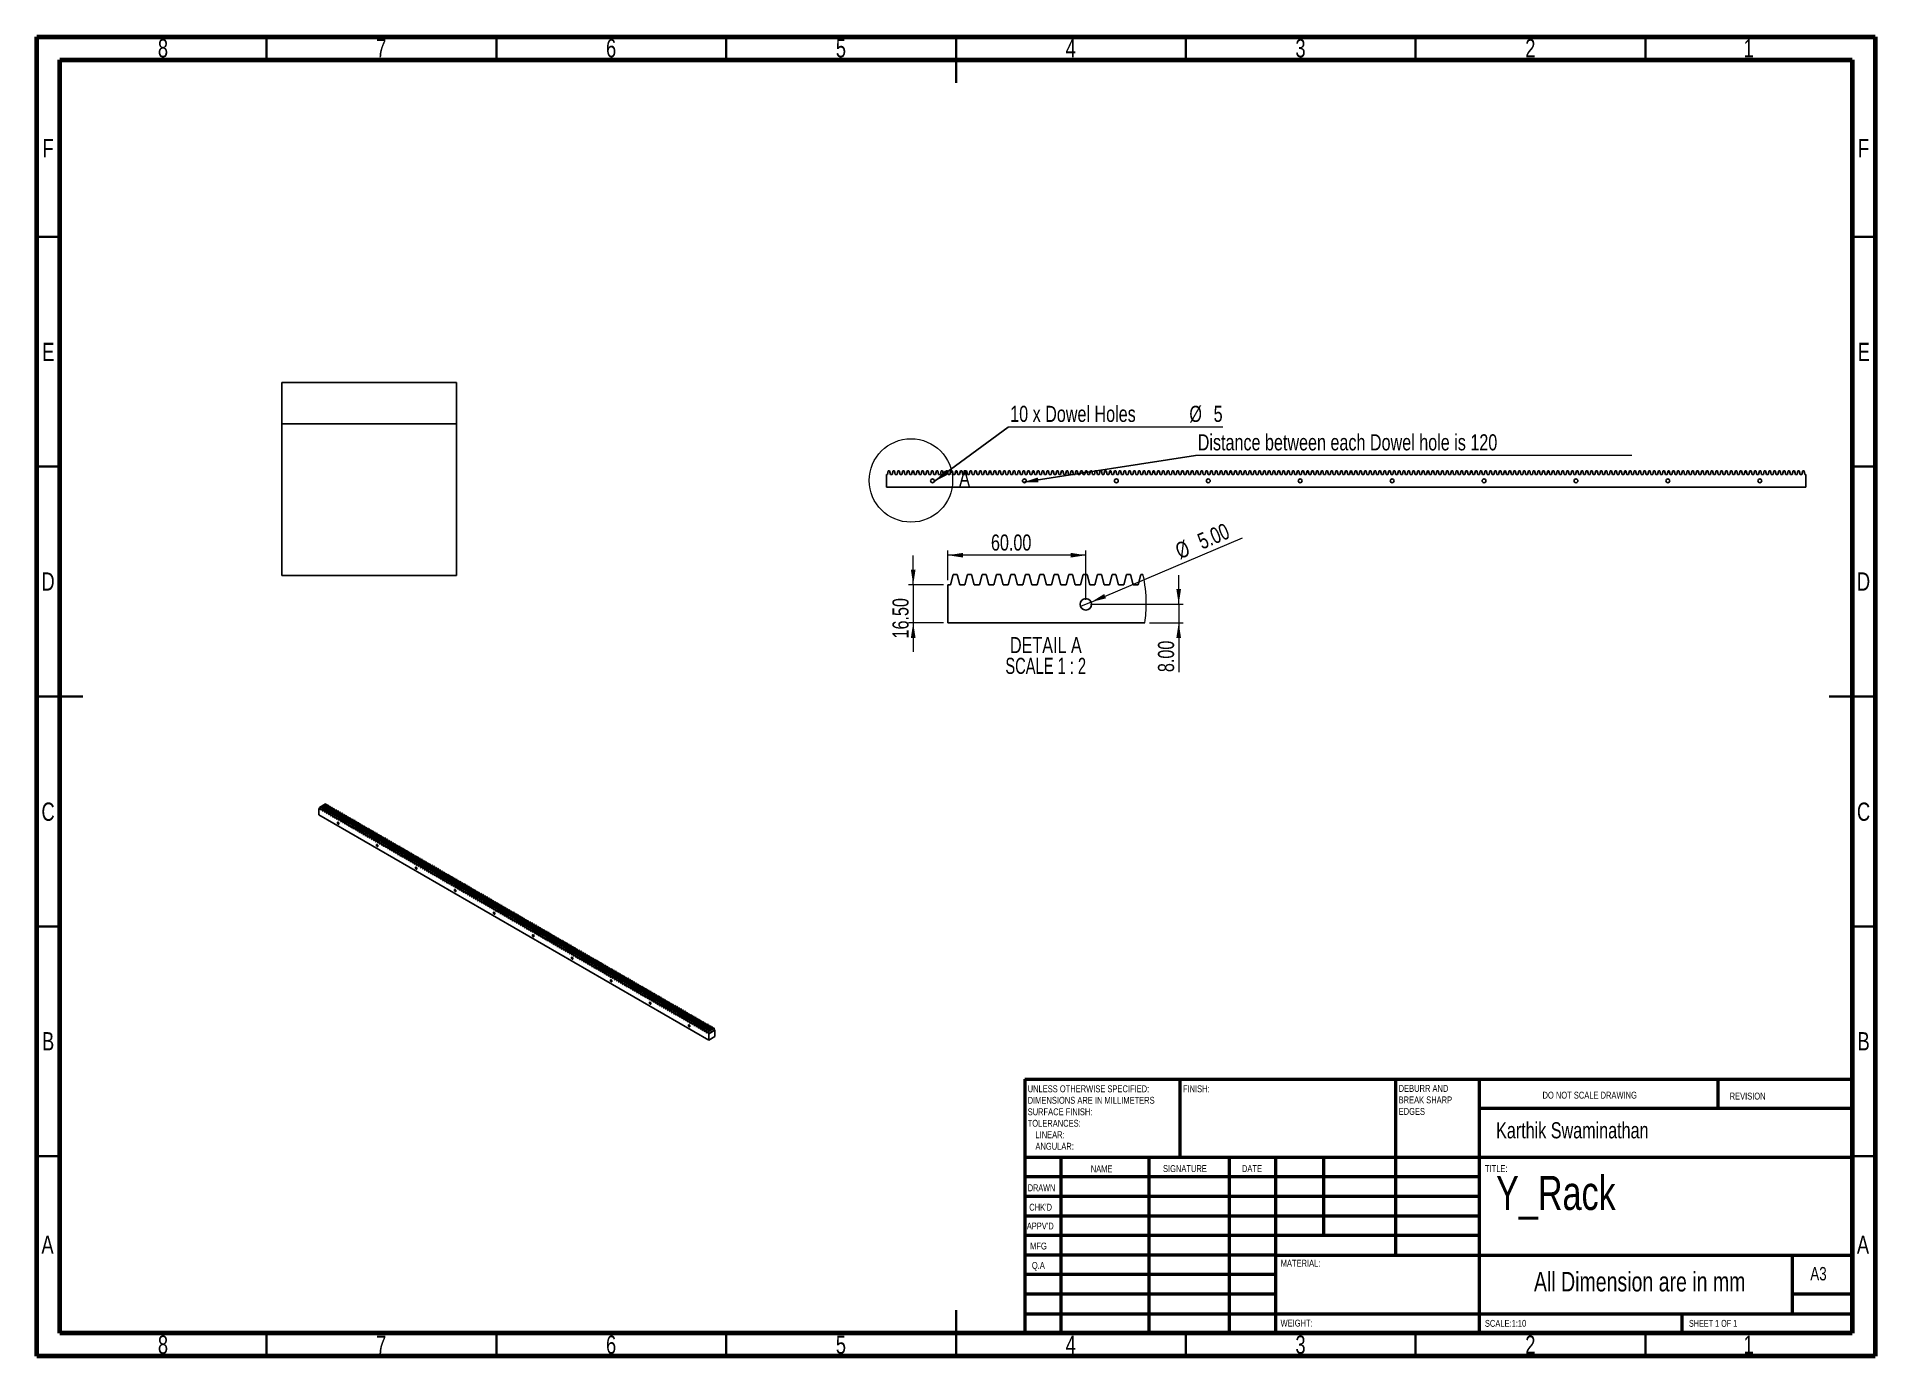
# Model space of a CAD drawing. Header units: millimetres. Extents: x 15 to 415, y 5 to 292.
import ezdxf

# ---------------------------------------------------------------- set-up
doc = ezdxf.new("R2010")
doc.units = ezdxf.units.MM
doc.styles.add('SLDTEXTSTYLE0', font='TXT', dxfattribs={"width": 0.75})
doc.styles.add('SLDTEXTSTYLE1', font='TXT', dxfattribs={"width": 0.686449})
doc.styles.add('SLDTEXTSTYLE2', font='TXT', dxfattribs={"width": 0.6875})
doc.styles.add('SLDTEXTSTYLE3', font='TXT', dxfattribs={"width": 0.681818})
doc.dimstyles.new('SLDDIMSTYLE0', dxfattribs={"dimtxt": 0.18, "dimasz": 3.302, "dimexe": 0, "dimexo": 0.0625, "dimgap": 0, "dimtad": 0, "dimtih": 1, "dimtoh": 1, "dimdec": 0, "dimrnd": 1e-09, "dimzin": 0, "dimdsep": 46, "dimtxsty": 'Standard', "dimsah": 1, "dimcen": 0.09, "dimadec": 0, "dimazin": 0, "dimtfac": 3.302, "dimtdec": 0, "dimtofl": 0, "dimtmove": 0, "dimatfit": 3, "dimfxl": 0, "dimfrac": 2, "dimtolj": 1, "dimtzin": 0, "dimarcsym": 0})
doc.dimstyles.new('SLDDIMSTYLE1', dxfattribs={"dimtxt": 3.5, "dimasz": 3.302, "dimexe": 0, "dimexo": 0.0625, "dimgap": 0.875, "dimtad": 1, "dimlfac": 2, "dimrnd": 1e-09, "dimzin": 4, "dimdsep": 46, "dimtxsty": 'SLDTEXTSTYLE0', "dimsah": 1, "dimcen": 0.09, "dimadec": 0, "dimazin": 1, "dimtfac": 1, "dimtofl": 0, "dimtmove": 0, "dimatfit": 3, "dimfxl": 0, "dimfrac": 2, "dimtolj": 1, "dimtzin": 12, "dimarcsym": 0})
doc.dimstyles.new('SLDDIMSTYLE2', dxfattribs={"dimtxt": 3.5, "dimasz": 3.302, "dimexe": 0, "dimexo": 0.0625, "dimgap": 0.875, "dimtad": 1, "dimlfac": 2, "dimrnd": 1e-09, "dimzin": 4, "dimdsep": 46, "dimtxsty": 'SLDTEXTSTYLE0', "dimsah": 1, "dimcen": 0.09, "dimadec": 0, "dimazin": 1, "dimtfac": 1, "dimtmove": 0, "dimatfit": 0, "dimfxl": 0, "dimfrac": 2, "dimtolj": 1, "dimtzin": 12, "dimarcsym": 0})
doc.dimstyles.new('SLDDIMSTYLE3', dxfattribs={"dimtxt": 3.5, "dimasz": 3.302, "dimexe": 0, "dimexo": 0.0625, "dimgap": 0.875, "dimtad": 1, "dimlfac": 2, "dimrnd": 1e-09, "dimzin": 4, "dimdsep": 46, "dimtxsty": 'SLDTEXTSTYLE0', "dimblk1": 'NONE', "dimsah": 1, "dimcen": 0, "dimadec": 0, "dimazin": 1, "dimtfac": 1, "dimtmove": 0, "dimatfit": 3, "dimldrblk": 'NONE', "dimfxl": 0, "dimfrac": 2, "dimtolj": 1, "dimtzin": 12, "dimarcsym": 0})

msp = doc.modelspace()

# ---------------------------------------------------------------- texts
at = {"color": 7, "linetype": 'Continuous', "lineweight": 0}
for s, insert, char_height, attachment_point, style in [('8', (42.46, 291.4938), 3.9687, 2, 'SLDTEXTSTYLE0'), ('7', (89.96, 291.4938), 3.9687, 2, 'SLDTEXTSTYLE0'), ('6', (139.96, 291.4938), 3.9687, 2, 'SLDTEXTSTYLE0'), ('5', (189.96, 291.4938), 3.9687, 2, 'SLDTEXTSTYLE0'), ('4', (239.96, 291.4938), 3.9687, 2, 'SLDTEXTSTYLE0'), ('3', (289.96, 291.4938), 3.9687, 2, 'SLDTEXTSTYLE0'), ('2', (339.96, 291.4938), 3.9687, 2, 'SLDTEXTSTYLE0'), ('1', (387.46, 291.4938), 3.9687, 2, 'SLDTEXTSTYLE0'), ('F', (17.4577, 269.7438), 3.9687, 2, 'SLDTEXTSTYLE0'), ('F', (412.4577, 269.7438), 3.9687, 2, 'SLDTEXTSTYLE0'), ('E', (17.5078, 225.4291), 3.9687, 2, 'SLDTEXTSTYLE0'), ('E', (412.5078, 225.4291), 3.9687, 2, 'SLDTEXTSTYLE0'), ('D', (17.4527, 175.4938), 3.9687, 2, 'SLDTEXTSTYLE0'), ('D', (412.4527, 175.4938), 3.9687, 2, 'SLDTEXTSTYLE0'), ('C', (17.4587, 125.4291), 3.9687, 2, 'SLDTEXTSTYLE0'), ('C', (412.4587, 125.4291), 3.9687, 2, 'SLDTEXTSTYLE0'), ('B', (17.4706, 75.4938), 3.9687, 2, 'SLDTEXTSTYLE0'), ('B', (412.4706, 75.4938), 3.9687, 2, 'SLDTEXTSTYLE0'), ('FINISH:', (264.3713, 63.9193), 1.5, 1, 'SLDTEXTSTYLE0'), ('DO NOT SCALE DRAWING', (342.6146, 62.533), 1.5, 1, 'SLDTEXTSTYLE0'), ('REVISION', (383.3276, 62.3349), 1.5, 1, 'SLDTEXTSTYLE0'), ('Karthik Swaminathan', (332.5095, 55.8901), 3.5, 1, 'SLDTEXTSTYLE0'), ('NAME', (244.3222, 46.5015), 1.5, 1, 'SLDTEXTSTYLE0'), ('SIGNATURE', (260.0336, 46.5618), 1.5, 1, 'SLDTEXTSTYLE0'), ('DATE', (277.2147, 46.5762), 1.5, 1, 'SLDTEXTSTYLE0'), ('TITLE:', (330.0902, 46.5762), 1.5, 1, 'SLDTEXTSTYLE0'), ('Y_Rack', (332.5095, 44.2156), 7.40833, 1, 'SLDTEXTSTYLE0'), ('DRAWN', (230.6434, 42.3848), 1.5, 1, 'SLDTEXTSTYLE1'), ("CHK'D", (230.9392, 38.1619), 1.5, 1, 'SLDTEXTSTYLE0'), ("APPV'D", (230.4017, 34.0659), 1.5, 1, 'SLDTEXTSTYLE0'), ('A', (17.3397, 31.2438), 3.9687, 2, 'SLDTEXTSTYLE0'), ('MFG', (231.124, 29.7158), 1.5, 1, 'SLDTEXTSTYLE0'), ('A', (412.3397, 31.2438), 3.9687, 2, 'SLDTEXTSTYLE0'), ('Q.A', (231.509, 25.5047), 1.5, 1, 'SLDTEXTSTYLE0'), ('MATERIAL:', (285.6459, 25.9861), 1.5, 1, 'SLDTEXTSTYLE0'), ('A3', (400.8712, 24.4064), 2.91042, 1, 'SLDTEXTSTYLE0'), ('All Dimension are in mm', (363.7533, 23.3277), 4.233333, 2, 'SLDTEXTSTYLE0'), ('WEIGHT:', (285.6178, 12.9493), 1.4986, 1, 'SLDTEXTSTYLE0'), ('SCALE:1:10', (330.074, 12.9001), 1.5, 1, 'SLDTEXTSTYLE0'), ('SHEET 1 OF 1', (374.4783, 12.9001), 1.5, 1, 'SLDTEXTSTYLE2'), ('8', (42.46, 9.4938), 3.9687, 2, 'SLDTEXTSTYLE0'), ('7', (89.96, 9.4938), 3.9687, 2, 'SLDTEXTSTYLE0'), ('6', (139.96, 9.4938), 3.9687, 2, 'SLDTEXTSTYLE0'), ('5', (189.96, 9.4938), 3.9687, 2, 'SLDTEXTSTYLE0'), ('4', (239.96, 9.4938), 3.9687, 2, 'SLDTEXTSTYLE0'), ('3', (289.96, 9.4938), 3.9687, 2, 'SLDTEXTSTYLE0'), ('2', (339.96, 9.4938), 3.9687, 2, 'SLDTEXTSTYLE0'), ('1', (387.46, 9.4938), 3.9687, 2, 'SLDTEXTSTYLE0')]:
    msp.add_mtext(s, dxfattribs=dict(at, insert=insert, char_height=char_height, attachment_point=attachment_point, style=style))
at = {"color": 7, "linetype": 'Continuous', "lineweight": 18, "insert": (215.6928, 197.7349), "char_height": 3.5, "attachment_point": 1, "style": 'SLDTEXTSTYLE0'}
msp.add_mtext('A', dxfattribs=at)

# ---------------------------------------------------------------- blocks, each defined once
blk = doc.blocks.new('SW_NOTE_0')
at = {"color": 0, "linetype": 'Continuous', "lineweight": 0, "char_height": 1.5, "attachment_point": 1, "style": 'SLDTEXTSTYLE0'}
for s, insert in [('UNLESS OTHERWISE SPECIFIED:', (0, 1.93)), ('SURFACE FINISH:', (0, -3.07)), ('DIMENSIONS ARE IN MILLIMETERS', (0, -0.57)), ('TOLERANCES:', (0, -5.57)), ('ANGULAR:', (1.69, -10.57)), ('LINEAR:', (1.69, -8.07))]:
    blk.add_mtext(s, dxfattribs=dict(at, insert=insert))
blk = doc.blocks.new('SW_NOTE_0_1')
at = {"color": 0, "linetype": 'Continuous', "lineweight": 0, "char_height": 1.5, "attachment_point": 1, "style": 'SLDTEXTSTYLE0'}
for s, insert in [('DEBURR AND', (0, 1.93)), ('BREAK SHARP', (0, -0.57)), ('EDGES', (0, -3.07))]:
    blk.add_mtext(s, dxfattribs=dict(at, insert=insert))
blk = doc.blocks.new('SW_NOTE_0_2')
at = {"color": 0, "linetype": 'Continuous', "lineweight": 0}
blk.add_line((46.72, 0), (0, 0), dxfattribs=at)
at = {"color": 0, "linetype": 'Continuous', "lineweight": 0, "char_height": 3.5, "attachment_point": 1, "style": 'SLDTEXTSTYLE0'}
for s, insert in [('10 x Dowel Holes', (0.45, 4.61)), ('%%c', (39.43, 4.61)), ('5', (44.71, 4.61))]:
    blk.add_mtext(s, dxfattribs=dict(at, insert=insert))
blk = doc.blocks.new('SW_NOTE_0_3')
at = {"color": 0, "linetype": 'Continuous', "lineweight": 0}
blk.add_line((94.93, 0), (0, 0), dxfattribs=at)
at = {"color": 0, "linetype": 'Continuous', "lineweight": 0, "insert": (0.5, 4.63), "char_height": 3.5, "attachment_point": 1, "style": 'SLDTEXTSTYLE0'}
blk.add_mtext('Distance between each Dowel hole is 120', dxfattribs=at)
blk = doc.blocks.new('_D')
at = {"color": 7, "linetype": 'Continuous', "lineweight": 0}
for p, q in [((213.25, 173.8), (213.25, 180.23)), ((243.25, 169.55), (243.25, 180.23)), ((243.25, 179.23), (213.25, 179.23))]:
    blk.add_line(p, q, dxfattribs=at)
at = {"color": 7, "linetype": 'Continuous', "lineweight": 18}
for points in [[(213.25, 179.23), (216.55, 178.72), (216.55, 179.74)], [(243.25, 179.23), (239.95, 179.74), (239.95, 178.72)]]:
    blk.add_solid(points, dxfattribs=at)
at = {"color": 7, "linetype": 'Continuous', "lineweight": 18, "insert": (222.61, 183.74), "char_height": 3.5, "attachment_point": 1, "style": 'SLDTEXTSTYLE0'}
blk.add_mtext('60.00', dxfattribs=at)
blk = doc.blocks.new('_D_1')
at = {"color": 7, "linetype": 'Continuous', "lineweight": 0}
for p, q in [((263.45, 168.55), (263.45, 174.9)), ((244.25, 168.55), (264.45, 168.55)), ((263.45, 168.55), (263.45, 164.55)), ((257.07, 164.55), (264.45, 164.55)), ((263.45, 164.55), (263.45, 153.81))]:
    blk.add_line(p, q, dxfattribs=at)
at = {"color": 7, "linetype": 'Continuous', "lineweight": 18}
for points in [[(263.45, 168.55), (263.96, 171.86), (262.94, 171.86)], [(263.45, 164.55), (262.94, 161.25), (263.96, 161.25)]]:
    blk.add_solid(points, dxfattribs=at)
at = {"color": 7, "linetype": 'Continuous', "lineweight": 18, "insert": (258.94, 153.81), "char_height": 3.5, "attachment_point": 1, "rotation": 90, "style": 'SLDTEXTSTYLE0'}
blk.add_mtext('8.00', dxfattribs=at)
blk = doc.blocks.new('_D_2')
at = {"color": 7, "linetype": 'Continuous', "lineweight": 0}
for q in [(277.3, 183), (242.1, 168.07)]:
    blk.add_line((244.4, 169.04), q, dxfattribs=at)
at = {"color": 7, "linetype": 'Continuous', "lineweight": 18}
blk.add_solid([(244.4, 169.04), (247.64, 169.86), (247.24, 170.8)], dxfattribs=at)
at = {"color": 7, "linetype": 'Continuous', "lineweight": 18, "char_height": 3.5, "attachment_point": 1, "rotation": 22.9878, "style": 'SLDTEXTSTYLE0'}
for s, insert in [('5.00', (267.19, 183.66)), ('%%c', (262.35, 181.55))]:
    blk.add_mtext(s, dxfattribs=dict(at, insert=insert))
blk = doc.blocks.new('_None')
blk = doc.blocks.new('_D_3')
at = {"color": 7, "linetype": 'Continuous', "lineweight": 0}
for p, q in [((205.69, 172.8), (205.69, 179.15)), ((212.25, 172.8), (204.69, 172.8)), ((205.69, 172.8), (205.69, 164.55)), ((212.25, 164.55), (204.69, 164.55)), ((205.69, 164.55), (205.69, 158.2))]:
    blk.add_line(p, q, dxfattribs=at)
at = {"color": 7, "linetype": 'Continuous', "lineweight": 18}
for points in [[(205.69, 172.8), (206.2, 176.11), (205.18, 176.11)], [(205.69, 164.55), (205.18, 161.25), (206.2, 161.25)]]:
    blk.add_solid(points, dxfattribs=at)
at = {"color": 7, "linetype": 'Continuous', "lineweight": 18, "insert": (201.18, 161.12), "char_height": 3.5, "attachment_point": 1, "rotation": 90, "style": 'SLDTEXTSTYLE0'}
blk.add_mtext('16.50', dxfattribs=at)
blk = doc.blocks.new('SW_NOTE_0_4')
at = {"color": 0, "linetype": 'Continuous', "lineweight": 0, "char_height": 3.5, "attachment_point": 2}
for s, insert, style in [('DETAIL A', (9.41, 4.51), 'SLDTEXTSTYLE0'), ('SCALE 1 : 2', (9.38, -0.01), 'SLDTEXTSTYLE3')]:
    blk.add_mtext(s, dxfattribs=dict(at, insert=insert, style=style))

# ---------------------------------------------------------------- dimensions: what is measured, and where the dimension line sits
at = {"color": 7, "linetype": 'Continuous', "lineweight": 18}
dim = msp.add_diameter_dim_2p(p1=(242.0967, 168.0659), p2=(244.3982, 169.0422), dimstyle='SLDDIMSTYLE3', dxfattribs=at)
dim.commit()
dim.dimension.update_dxf_attribs({"geometry": '_D_2', "text_midpoint": (270.8242, 180.2528), "dimtype": 163})
dim = msp.add_linear_dim(base=(213.2475, 179.2286), p1=(243.2475, 168.5541), p2=(213.2475, 172.8041), dimstyle='SLDDIMSTYLE1', dxfattribs=at)
dim.commit()
dim.dimension.update_dxf_attribs({"geometry": '_D', "text_midpoint": (228.424, 179.2286), "dimtype": 160})
for base, p1, p2, picture, middle in [((205.6876, 164.5541), (213.2475, 172.8041), (213.2475, 164.5541), '_D_3', (205.6876, 166.9387)), ((263.4502, 164.5541), (243.2475, 168.5541), (256.0673, 164.5541), '_D_1', (263.4502, 158.3358))]:
    dim = msp.add_linear_dim(base=base, p1=p1, p2=p2, angle=90, dimstyle='SLDDIMSTYLE2', dxfattribs=at)
    dim.commit()
    dim.dimension.update_dxf_attribs({"geometry": picture, "text_midpoint": middle, "dimtype": 160})

# ---------------------------------------------------------------- linework, layer by layer
at = {"color": 7, "linetype": 'Continuous', "lineweight": 70}
for p, q in [((15, 5), (15, 292)), ((15, 292), (415, 292)), ((415, 292), (415, 5)), ((20, 10), (20, 287)), ((20, 287), (410, 287)), ((410, 287), (410, 10)), ((410, 10), (20, 10)), ((415, 5), (15, 5))]:
    msp.add_line(p, q, dxfattribs=at)
at = {"color": 7, "linetype": 'Continuous', "lineweight": 35}
for p, q in [((65, 287), (65, 292)), ((115, 287), (115, 292)), ((165, 287), (165, 292)), ((215, 292), (215, 282)), ((215, 287), (215, 292)), ((265, 287), (265, 292)), ((315, 287), (315, 292)), ((365, 287), (365, 292)), ((20, 248.5), (15, 248.5)), ((410, 248.5), (415, 248.5)), ((20, 198.5), (15, 198.5)), ((410, 198.5), (415, 198.5)), ((15, 148.5), (25, 148.5)), ((20, 148.5), (15, 148.5)), ((415, 148.5), (405, 148.5)), ((410, 148.5), (415, 148.5)), ((20, 98.5), (15, 98.5)), ((410, 98.5), (415, 98.5)), ((20, 48.5), (15, 48.5)), ((410, 48.5), (415, 48.5)), ((215, 5), (215, 15)), ((65, 10), (65, 5)), ((115, 10), (115, 5)), ((165, 10), (165, 5)), ((215, 10), (215, 5)), ((265, 10), (265, 5)), ((315, 10), (315, 5)), ((365, 10), (365, 5))]:
    msp.add_line(p, q, dxfattribs=at)
at = {"color": 7, "linetype": 'Continuous', "lineweight": 25}
for p, q in [((106.318, 216.8146), (68.318, 216.8146)), ((68.318, 207.8146), (68.318, 216.8146)), ((106.318, 216.8146), (106.318, 207.8146)), ((68.318, 207.8146), (106.318, 207.8146)), ((68.318, 174.8146), (68.318, 207.8146)), ((106.318, 174.8146), (106.318, 207.8146)), ((200.0731, 196.8146), (199.8856, 196.8146)), ((199.8856, 196.8146), (199.8856, 194.0646)), ((200.0731, 196.8146), (200.2671, 197.5646)), ((200.5513, 197.5646), (200.2671, 197.5646)), ((200.7452, 196.8146), (200.5513, 197.5646)), ((200.7452, 196.8146), (201.1203, 196.8146)), ((201.1203, 196.8146), (201.3143, 197.5646)), ((201.5984, 197.5646), (201.3143, 197.5646)), ((201.7924, 196.8146), (201.5984, 197.5646)), ((201.7924, 196.8146), (202.1675, 196.8146)), ((202.1675, 196.8146), (202.3615, 197.5646)), ((202.6456, 197.5646), (202.3615, 197.5646)), ((202.8396, 196.8146), (202.6456, 197.5646)), ((202.8396, 196.8146), (203.2147, 196.8146)), ((203.2147, 196.8146), (203.4087, 197.5646)), ((203.6928, 197.5646), (203.4087, 197.5646)), ((203.8868, 196.8146), (203.6928, 197.5646)), ((203.8868, 196.8146), (204.2619, 196.8146)), ((204.2619, 196.8146), (204.4559, 197.5646)), ((204.74, 197.5646), (204.4559, 197.5646)), ((204.934, 196.8146), (204.74, 197.5646)), ((204.934, 196.8146), (205.3091, 196.8146)), ((205.3091, 196.8146), (205.5031, 197.5646)), ((205.7872, 197.5646), (205.5031, 197.5646)), ((205.9812, 196.8146), (205.7872, 197.5646)), ((205.9812, 196.8146), (206.3563, 196.8146)), ((206.3563, 196.8146), (206.5503, 197.5646)), ((206.8344, 197.5646), (206.5503, 197.5646)), ((207.0284, 196.8146), (206.8344, 197.5646)), ((207.0284, 196.8146), (207.4035, 196.8146)), ((207.4035, 196.8146), (207.5974, 197.5646)), ((207.8816, 197.5646), (207.5974, 197.5646)), ((208.0756, 196.8146), (207.8816, 197.5646)), ((208.0756, 196.8146), (208.4507, 196.8146)), ((208.4507, 196.8146), (208.6446, 197.5646)), ((208.9288, 197.5646), (208.6446, 197.5646)), ((209.1228, 196.8146), (208.9288, 197.5646)), ((209.1228, 196.8146), (209.4979, 196.8146)), ((209.4979, 196.8146), (209.6918, 197.5646)), ((209.976, 197.5646), (209.6918, 197.5646)), ((210.17, 196.8146), (209.976, 197.5646)), ((210.17, 196.8146), (210.5451, 196.8146)), ((210.5451, 196.8146), (210.739, 197.5646)), ((211.0232, 197.5646), (210.739, 197.5646)), ((211.2172, 196.8146), (211.0232, 197.5646)), ((211.2172, 196.8146), (211.5923, 196.8146)), ((211.5923, 196.8146), (211.7862, 197.5646)), ((212.0704, 197.5646), (211.7862, 197.5646)), ((212.2644, 196.8146), (212.0704, 197.5646)), ((212.2644, 196.8146), (212.6395, 196.8146)), ((212.6395, 196.8146), (212.8334, 197.5646)), ((213.1176, 197.5646), (212.8334, 197.5646)), ((213.3116, 196.8146), (213.1176, 197.5646)), ((213.3116, 196.8146), (213.6867, 196.8146)), ((213.6867, 196.8146), (213.8806, 197.5646)), ((214.1648, 197.5646), (213.8806, 197.5646)), ((214.3588, 196.8146), (214.1648, 197.5646)), ((214.3588, 196.8146), (214.7339, 196.8146)), ((214.7339, 196.8146), (214.9278, 197.5646)), ((215.212, 197.5646), (214.9278, 197.5646)), ((215.406, 196.8146), (215.212, 197.5646)), ((215.406, 196.8146), (215.7811, 196.8146)), ((215.7811, 196.8146), (215.975, 197.5646)), ((216.2592, 197.5646), (215.975, 197.5646)), ((216.4532, 196.8146), (216.2592, 197.5646)), ((216.4532, 196.8146), (216.8283, 196.8146)), ((216.8283, 196.8146), (217.0222, 197.5646)), ((217.3064, 197.5646), (217.0222, 197.5646)), ((217.5004, 196.8146), (217.3064, 197.5646)), ((217.5004, 196.8146), (217.8755, 196.8146)), ((217.8755, 196.8146), (218.0694, 197.5646)), ((218.3536, 197.5646), (218.0694, 197.5646)), ((218.5476, 196.8146), (218.3536, 197.5646)), ((218.5476, 196.8146), (218.9227, 196.8146)), ((218.9227, 196.8146), (219.1166, 197.5646)), ((219.4008, 197.5646), (219.1166, 197.5646)), ((219.5948, 196.8146), (219.4008, 197.5646)), ((219.5948, 196.8146), (219.9699, 196.8146)), ((219.9699, 196.8146), (220.1638, 197.5646)), ((220.448, 197.5646), (220.1638, 197.5646)), ((220.642, 196.8146), (220.448, 197.5646)), ((220.642, 196.8146), (221.0171, 196.8146)), ((221.0171, 196.8146), (221.211, 197.5646)), ((221.4952, 197.5646), (221.211, 197.5646)), ((221.6892, 196.8146), (221.4952, 197.5646)), ((221.6892, 196.8146), (222.0643, 196.8146)), ((222.0643, 196.8146), (222.2582, 197.5646)), ((222.5424, 197.5646), (222.2582, 197.5646)), ((222.7364, 196.8146), (222.5424, 197.5646)), ((222.7364, 196.8146), (223.1114, 196.8146)), ((223.1114, 196.8146), (223.3054, 197.5646)), ((223.5896, 197.5646), (223.3054, 197.5646)), ((223.7836, 196.8146), (223.5896, 197.5646)), ((223.7836, 196.8146), (224.1586, 196.8146)), ((224.1586, 196.8146), (224.3526, 197.5646)), ((224.6368, 197.5646), (224.3526, 197.5646)), ((224.8308, 196.8146), (224.6368, 197.5646)), ((224.8308, 196.8146), (225.2058, 196.8146)), ((225.2058, 196.8146), (225.3998, 197.5646)), ((225.684, 197.5646), (225.3998, 197.5646)), ((225.878, 196.8146), (225.684, 197.5646)), ((225.878, 196.8146), (226.253, 196.8146)), ((226.253, 196.8146), (226.447, 197.5646)), ((226.7312, 197.5646), (226.447, 197.5646)), ((226.9252, 196.8146), (226.7312, 197.5646)), ((226.9252, 196.8146), (227.3002, 196.8146)), ((227.3002, 196.8146), (227.4942, 197.5646)), ((227.7784, 197.5646), (227.4942, 197.5646)), ((227.9724, 196.8146), (227.7784, 197.5646)), ((227.9724, 196.8146), (228.3474, 196.8146)), ((228.3474, 196.8146), (228.5414, 197.5646)), ((228.8256, 197.5646), (228.5414, 197.5646)), ((229.0195, 196.8146), (228.8256, 197.5646)), ((229.0195, 196.8146), (229.3946, 196.8146)), ((229.3946, 196.8146), (229.5886, 197.5646)), ((229.8728, 197.5646), (229.5886, 197.5646)), ((230.0667, 196.8146), (229.8728, 197.5646)), ((230.0667, 196.8146), (230.4418, 196.8146)), ((230.4418, 196.8146), (230.6358, 197.5646)), ((230.92, 197.5646), (230.6358, 197.5646)), ((231.1139, 196.8146), (230.92, 197.5646)), ((231.1139, 196.8146), (231.489, 196.8146)), ((231.489, 196.8146), (231.683, 197.5646)), ((231.9672, 197.5646), (231.683, 197.5646)), ((232.1611, 196.8146), (231.9672, 197.5646)), ((232.1611, 196.8146), (232.5362, 196.8146)), ((232.5362, 196.8146), (232.7302, 197.5646)), ((233.0144, 197.5646), (232.7302, 197.5646)), ((233.2083, 196.8146), (233.0144, 197.5646)), ((233.2083, 196.8146), (233.5834, 196.8146)), ((233.5834, 196.8146), (233.7774, 197.5646)), ((234.0616, 197.5646), (233.7774, 197.5646)), ((234.2555, 196.8146), (234.0616, 197.5646)), ((234.2555, 196.8146), (234.6306, 196.8146)), ((234.6306, 196.8146), (234.8246, 197.5646)), ((235.1088, 197.5646), (234.8246, 197.5646)), ((235.3027, 196.8146), (235.1088, 197.5646)), ((235.3027, 196.8146), (235.6778, 196.8146)), ((235.6778, 196.8146), (235.8718, 197.5646)), ((236.156, 197.5646), (235.8718, 197.5646)), ((236.3499, 196.8146), (236.156, 197.5646)), ((236.3499, 196.8146), (236.725, 196.8146)), ((236.725, 196.8146), (236.919, 197.5646)), ((237.2032, 197.5646), (236.919, 197.5646)), ((237.3971, 196.8146), (237.2032, 197.5646)), ((237.3971, 196.8146), (237.7722, 196.8146)), ((237.7722, 196.8146), (237.9662, 197.5646)), ((238.2504, 197.5646), (237.9662, 197.5646)), ((238.4443, 196.8146), (238.2504, 197.5646)), ((238.4443, 196.8146), (238.8194, 196.8146)), ((238.8194, 196.8146), (239.0134, 197.5646)), ((239.2976, 197.5646), (239.0134, 197.5646)), ((239.4915, 196.8146), (239.2976, 197.5646)), ((239.4915, 196.8146), (239.8666, 196.8146)), ((239.8666, 196.8146), (240.0606, 197.5646)), ((240.3448, 197.5646), (240.0606, 197.5646)), ((240.5387, 196.8146), (240.3448, 197.5646)), ((240.5387, 196.8146), (240.9138, 196.8146)), ((240.9138, 196.8146), (241.1078, 197.5646)), ((241.392, 197.5646), (241.1078, 197.5646)), ((241.5859, 196.8146), (241.392, 197.5646)), ((241.5859, 196.8146), (241.961, 196.8146)), ((241.961, 196.8146), (242.155, 197.5646)), ((242.4392, 197.5646), (242.155, 197.5646)), ((242.6331, 196.8146), (242.4392, 197.5646)), ((242.6331, 196.8146), (243.0082, 196.8146)), ((243.0082, 196.8146), (243.2022, 197.5646)), ((243.4864, 197.5646), (243.2022, 197.5646)), ((243.6803, 196.8146), (243.4864, 197.5646)), ((243.6803, 196.8146), (244.0554, 196.8146)), ((244.0554, 196.8146), (244.2494, 197.5646)), ((244.5335, 197.5646), (244.2494, 197.5646)), ((244.7275, 196.8146), (244.5335, 197.5646)), ((244.7275, 196.8146), (245.1026, 196.8146)), ((245.1026, 196.8146), (245.2966, 197.5646)), ((245.5807, 197.5646), (245.2966, 197.5646)), ((245.7747, 196.8146), (245.5807, 197.5646)), ((245.7747, 196.8146), (246.1498, 196.8146)), ((246.1498, 196.8146), (246.3438, 197.5646)), ((246.6279, 197.5646), (246.3438, 197.5646)), ((246.8219, 196.8146), (246.6279, 197.5646)), ((246.8219, 196.8146), (247.197, 196.8146)), ((247.197, 196.8146), (247.391, 197.5646)), ((247.6751, 197.5646), (247.391, 197.5646)), ((247.8691, 196.8146), (247.6751, 197.5646)), ((247.8691, 196.8146), (248.2442, 196.8146)), ((248.2442, 196.8146), (248.4382, 197.5646)), ((248.7223, 197.5646), (248.4382, 197.5646)), ((248.9163, 196.8146), (248.7223, 197.5646)), ((248.9163, 196.8146), (249.2914, 196.8146)), ((249.2914, 196.8146), (249.4853, 197.5646)), ((249.7695, 197.5646), (249.4853, 197.5646)), ((249.9635, 196.8146), (249.7695, 197.5646)), ((249.9635, 196.8146), (250.3386, 196.8146)), ((250.3386, 196.8146), (250.5325, 197.5646)), ((250.8167, 197.5646), (250.5325, 197.5646)), ((251.0107, 196.8146), (250.8167, 197.5646)), ((251.0107, 196.8146), (251.3858, 196.8146)), ((251.3858, 196.8146), (251.5797, 197.5646)), ((251.8639, 197.5646), (251.5797, 197.5646)), ((252.0579, 196.8146), (251.8639, 197.5646)), ((252.0579, 196.8146), (252.433, 196.8146)), ((252.433, 196.8146), (252.6269, 197.5646)), ((252.9111, 197.5646), (252.6269, 197.5646)), ((253.1051, 196.8146), (252.9111, 197.5646)), ((253.1051, 196.8146), (253.4802, 196.8146)), ((253.4802, 196.8146), (253.6741, 197.5646)), ((253.9583, 197.5646), (253.6741, 197.5646)), ((254.1523, 196.8146), (253.9583, 197.5646)), ((254.1523, 196.8146), (254.5274, 196.8146)), ((254.5274, 196.8146), (254.7213, 197.5646)), ((255.0055, 197.5646), (254.7213, 197.5646)), ((255.1995, 196.8146), (255.0055, 197.5646)), ((255.1995, 196.8146), (255.5746, 196.8146)), ((255.5746, 196.8146), (255.7685, 197.5646)), ((256.0527, 197.5646), (255.7685, 197.5646)), ((256.2467, 196.8146), (256.0527, 197.5646)), ((256.2467, 196.8146), (256.6218, 196.8146)), ((256.6218, 196.8146), (256.8157, 197.5646)), ((257.0999, 197.5646), (256.8157, 197.5646)), ((257.2939, 196.8146), (257.0999, 197.5646)), ((257.2939, 196.8146), (257.669, 196.8146)), ((257.669, 196.8146), (257.8629, 197.5646)), ((258.1471, 197.5646), (257.8629, 197.5646)), ((258.3411, 196.8146), (258.1471, 197.5646)), ((258.3411, 196.8146), (258.7162, 196.8146)), ((258.7162, 196.8146), (258.9101, 197.5646)), ((259.1943, 197.5646), (258.9101, 197.5646)), ((259.3883, 196.8146), (259.1943, 197.5646)), ((259.3883, 196.8146), (259.7634, 196.8146)), ((259.7634, 196.8146), (259.9573, 197.5646)), ((260.2415, 197.5646), (259.9573, 197.5646)), ((260.4355, 196.8146), (260.2415, 197.5646)), ((260.4355, 196.8146), (260.8106, 196.8146)), ((260.8106, 196.8146), (261.0045, 197.5646)), ((261.2887, 197.5646), (261.0045, 197.5646)), ((261.4827, 196.8146), (261.2887, 197.5646)), ((261.4827, 196.8146), (261.8578, 196.8146)), ((261.8578, 196.8146), (262.0517, 197.5646)), ((262.3359, 197.5646), (262.0517, 197.5646)), ((262.5299, 196.8146), (262.3359, 197.5646)), ((262.5299, 196.8146), (262.905, 196.8146)), ((262.905, 196.8146), (263.0989, 197.5646)), ((263.3831, 197.5646), (263.0989, 197.5646)), ((263.5771, 196.8146), (263.3831, 197.5646)), ((263.5771, 196.8146), (263.9522, 196.8146)), ((263.9522, 196.8146), (264.1461, 197.5646)), ((264.4303, 197.5646), (264.1461, 197.5646)), ((264.6243, 196.8146), (264.4303, 197.5646)), ((264.6243, 196.8146), (264.9993, 196.8146)), ((264.9993, 196.8146), (265.1933, 197.5646)), ((265.4775, 197.5646), (265.1933, 197.5646)), ((265.6715, 196.8146), (265.4775, 197.5646)), ((265.6715, 196.8146), (266.0465, 196.8146)), ((266.0465, 196.8146), (266.2405, 197.5646)), ((266.5247, 197.5646), (266.2405, 197.5646)), ((266.7187, 196.8146), (266.5247, 197.5646)), ((266.7187, 196.8146), (267.0937, 196.8146)), ((267.0937, 196.8146), (267.2877, 197.5646)), ((267.5719, 197.5646), (267.2877, 197.5646)), ((267.7659, 196.8146), (267.5719, 197.5646)), ((267.7659, 196.8146), (268.1409, 196.8146)), ((268.1409, 196.8146), (268.3349, 197.5646)), ((268.6191, 197.5646), (268.3349, 197.5646)), ((268.8131, 196.8146), (268.6191, 197.5646)), ((268.8131, 196.8146), (269.1881, 196.8146)), ((269.1881, 196.8146), (269.3821, 197.5646)), ((269.6663, 197.5646), (269.3821, 197.5646)), ((269.8603, 196.8146), (269.6663, 197.5646)), ((269.8603, 196.8146), (270.2353, 196.8146)), ((270.2353, 196.8146), (270.4293, 197.5646)), ((270.7135, 197.5646), (270.4293, 197.5646)), ((270.9075, 196.8146), (270.7135, 197.5646)), ((270.9075, 196.8146), (271.2825, 196.8146)), ((271.2825, 196.8146), (271.4765, 197.5646)), ((271.7607, 197.5646), (271.4765, 197.5646)), ((271.9546, 196.8146), (271.7607, 197.5646)), ((271.9546, 196.8146), (272.3297, 196.8146)), ((272.3297, 196.8146), (272.5237, 197.5646)), ((272.8079, 197.5646), (272.5237, 197.5646)), ((273.0018, 196.8146), (272.8079, 197.5646)), ((273.0018, 196.8146), (273.3769, 196.8146)), ((273.3769, 196.8146), (273.5709, 197.5646)), ((273.8551, 197.5646), (273.5709, 197.5646)), ((274.049, 196.8146), (273.8551, 197.5646)), ((274.049, 196.8146), (274.4241, 196.8146)), ((274.4241, 196.8146), (274.6181, 197.5646)), ((274.9023, 197.5646), (274.6181, 197.5646)), ((275.0962, 196.8146), (274.9023, 197.5646)), ((275.0962, 196.8146), (275.4713, 196.8146)), ((275.4713, 196.8146), (275.6653, 197.5646)), ((275.9495, 197.5646), (275.6653, 197.5646)), ((276.1434, 196.8146), (275.9495, 197.5646)), ((276.1434, 196.8146), (276.5185, 196.8146)), ((276.5185, 196.8146), (276.7125, 197.5646)), ((276.9967, 197.5646), (276.7125, 197.5646)), ((277.1906, 196.8146), (276.9967, 197.5646)), ((277.1906, 196.8146), (277.5657, 196.8146)), ((277.5657, 196.8146), (277.7597, 197.5646)), ((278.0439, 197.5646), (277.7597, 197.5646)), ((278.2378, 196.8146), (278.0439, 197.5646)), ((278.2378, 196.8146), (278.6129, 196.8146)), ((278.6129, 196.8146), (278.8069, 197.5646)), ((279.0911, 197.5646), (278.8069, 197.5646)), ((279.285, 196.8146), (279.0911, 197.5646)), ((279.285, 196.8146), (279.6601, 196.8146)), ((279.6601, 196.8146), (279.8541, 197.5646)), ((280.1383, 197.5646), (279.8541, 197.5646)), ((280.3322, 196.8146), (280.1383, 197.5646)), ((280.3322, 196.8146), (280.7073, 196.8146)), ((280.7073, 196.8146), (280.9013, 197.5646)), ((281.1855, 197.5646), (280.9013, 197.5646)), ((281.3794, 196.8146), (281.1855, 197.5646)), ((281.3794, 196.8146), (281.7545, 196.8146)), ((281.7545, 196.8146), (281.9485, 197.5646)), ((282.2327, 197.5646), (281.9485, 197.5646)), ((282.4266, 196.8146), (282.2327, 197.5646)), ((282.4266, 196.8146), (282.8017, 196.8146)), ((282.8017, 196.8146), (282.9957, 197.5646)), ((283.2799, 197.5646), (282.9957, 197.5646)), ((283.4738, 196.8146), (283.2799, 197.5646)), ((283.4738, 196.8146), (283.8489, 196.8146)), ((283.8489, 196.8146), (284.0429, 197.5646)), ((284.3271, 197.5646), (284.0429, 197.5646)), ((284.521, 196.8146), (284.3271, 197.5646)), ((284.521, 196.8146), (284.8961, 196.8146)), ((284.8961, 196.8146), (285.0901, 197.5646)), ((285.3743, 197.5646), (285.0901, 197.5646)), ((285.5682, 196.8146), (285.3743, 197.5646)), ((285.5682, 196.8146), (285.9433, 196.8146)), ((285.9433, 196.8146), (286.1373, 197.5646)), ((286.4215, 197.5646), (286.1373, 197.5646)), ((286.6154, 196.8146), (286.4215, 197.5646)), ((286.6154, 196.8146), (286.9905, 196.8146)), ((286.9905, 196.8146), (287.1845, 197.5646)), ((287.4686, 197.5646), (287.1845, 197.5646)), ((287.6626, 196.8146), (287.4686, 197.5646)), ((287.6626, 196.8146), (288.0377, 196.8146)), ((288.0377, 196.8146), (288.2317, 197.5646)), ((288.5158, 197.5646), (288.2317, 197.5646)), ((288.7098, 196.8146), (288.5158, 197.5646)), ((288.7098, 196.8146), (289.0849, 196.8146)), ((289.0849, 196.8146), (289.2789, 197.5646)), ((289.563, 197.5646), (289.2789, 197.5646)), ((289.757, 196.8146), (289.563, 197.5646)), ((289.757, 196.8146), (290.1321, 196.8146)), ((290.1321, 196.8146), (290.3261, 197.5646)), ((290.6102, 197.5646), (290.3261, 197.5646)), ((290.8042, 196.8146), (290.6102, 197.5646)), ((290.8042, 196.8146), (291.1793, 196.8146)), ((291.1793, 196.8146), (291.3733, 197.5646)), ((291.6574, 197.5646), (291.3733, 197.5646)), ((291.8514, 196.8146), (291.6574, 197.5646)), ((291.8514, 196.8146), (292.2265, 196.8146)), ((292.2265, 196.8146), (292.4204, 197.5646)), ((292.7046, 197.5646), (292.4204, 197.5646)), ((292.8986, 196.8146), (292.7046, 197.5646)), ((292.8986, 196.8146), (293.2737, 196.8146)), ((293.2737, 196.8146), (293.4676, 197.5646)), ((293.7518, 197.5646), (293.4676, 197.5646)), ((293.9458, 196.8146), (293.7518, 197.5646)), ((293.9458, 196.8146), (294.3209, 196.8146)), ((294.3209, 196.8146), (294.5148, 197.5646)), ((294.799, 197.5646), (294.5148, 197.5646)), ((294.993, 196.8146), (294.799, 197.5646)), ((294.993, 196.8146), (295.3681, 196.8146)), ((295.3681, 196.8146), (295.562, 197.5646)), ((295.8462, 197.5646), (295.562, 197.5646)), ((296.0402, 196.8146), (295.8462, 197.5646)), ((296.0402, 196.8146), (296.4153, 196.8146)), ((296.4153, 196.8146), (296.6092, 197.5646)), ((296.8934, 197.5646), (296.6092, 197.5646)), ((297.0874, 196.8146), (296.8934, 197.5646)), ((297.0874, 196.8146), (297.4625, 196.8146)), ((297.4625, 196.8146), (297.6564, 197.5646)), ((297.9406, 197.5646), (297.6564, 197.5646)), ((298.1346, 196.8146), (297.9406, 197.5646)), ((298.1346, 196.8146), (298.5097, 196.8146)), ((298.5097, 196.8146), (298.7036, 197.5646)), ((298.9878, 197.5646), (298.7036, 197.5646)), ((299.1818, 196.8146), (298.9878, 197.5646)), ((299.1818, 196.8146), (299.5569, 196.8146)), ((299.5569, 196.8146), (299.7508, 197.5646)), ((300.035, 197.5646), (299.7508, 197.5646)), ((300.229, 196.8146), (300.035, 197.5646)), ((300.229, 196.8146), (300.6041, 196.8146)), ((300.6041, 196.8146), (300.798, 197.5646)), ((301.0822, 197.5646), (300.798, 197.5646)), ((301.2762, 196.8146), (301.0822, 197.5646)), ((301.2762, 196.8146), (301.6513, 196.8146)), ((301.6513, 196.8146), (301.8452, 197.5646)), ((302.1294, 197.5646), (301.8452, 197.5646)), ((302.3234, 196.8146), (302.1294, 197.5646)), ((302.3234, 196.8146), (302.6985, 196.8146)), ((302.6985, 196.8146), (302.8924, 197.5646)), ((303.1766, 197.5646), (302.8924, 197.5646)), ((303.3706, 196.8146), (303.1766, 197.5646)), ((303.3706, 196.8146), (303.7457, 196.8146)), ((303.7457, 196.8146), (303.9396, 197.5646)), ((304.2238, 197.5646), (303.9396, 197.5646)), ((304.4178, 196.8146), (304.2238, 197.5646)), ((304.4178, 196.8146), (304.7929, 196.8146)), ((304.7929, 196.8146), (304.9868, 197.5646)), ((305.271, 197.5646), (304.9868, 197.5646)), ((305.465, 196.8146), (305.271, 197.5646)), ((305.465, 196.8146), (305.8401, 196.8146)), ((305.8401, 196.8146), (306.034, 197.5646)), ((306.3182, 197.5646), (306.034, 197.5646)), ((306.5122, 196.8146), (306.3182, 197.5646)), ((306.5122, 196.8146), (306.8873, 196.8146)), ((306.8873, 196.8146), (307.0812, 197.5646)), ((307.3654, 197.5646), (307.0812, 197.5646)), ((307.5594, 196.8146), (307.3654, 197.5646)), ((307.5594, 196.8146), (307.9344, 196.8146)), ((307.9344, 196.8146), (308.1284, 197.5646)), ((308.4126, 197.5646), (308.1284, 197.5646)), ((308.6066, 196.8146), (308.4126, 197.5646)), ((308.6066, 196.8146), (308.9816, 196.8146)), ((308.9816, 196.8146), (309.1756, 197.5646)), ((309.4598, 197.5646), (309.1756, 197.5646)), ((309.6538, 196.8146), (309.4598, 197.5646)), ((309.6538, 196.8146), (310.0288, 196.8146)), ((310.0288, 196.8146), (310.2228, 197.5646)), ((310.507, 197.5646), (310.2228, 197.5646)), ((310.701, 196.8146), (310.507, 197.5646)), ((310.701, 196.8146), (311.076, 196.8146)), ((311.076, 196.8146), (311.27, 197.5646)), ((311.5542, 197.5646), (311.27, 197.5646)), ((311.7482, 196.8146), (311.5542, 197.5646)), ((311.7482, 196.8146), (312.1232, 196.8146)), ((312.1232, 196.8146), (312.3172, 197.5646)), ((312.6014, 197.5646), (312.3172, 197.5646)), ((312.7954, 196.8146), (312.6014, 197.5646)), ((312.7954, 196.8146), (313.1704, 196.8146)), ((313.1704, 196.8146), (313.3644, 197.5646)), ((313.6486, 197.5646), (313.3644, 197.5646)), ((313.8426, 196.8146), (313.6486, 197.5646)), ((313.8426, 196.8146), (314.2176, 196.8146)), ((314.2176, 196.8146), (314.4116, 197.5646)), ((314.6958, 197.5646), (314.4116, 197.5646)), ((314.8897, 196.8146), (314.6958, 197.5646)), ((314.8897, 196.8146), (315.2648, 196.8146)), ((315.2648, 196.8146), (315.4588, 197.5646)), ((315.743, 197.5646), (315.4588, 197.5646)), ((315.9369, 196.8146), (315.743, 197.5646)), ((315.9369, 196.8146), (316.312, 196.8146)), ((316.312, 196.8146), (316.506, 197.5646)), ((316.7902, 197.5646), (316.506, 197.5646)), ((316.9841, 196.8146), (316.7902, 197.5646)), ((316.9841, 196.8146), (317.3592, 196.8146)), ((317.3592, 196.8146), (317.5532, 197.5646)), ((317.8374, 197.5646), (317.5532, 197.5646)), ((318.0313, 196.8146), (317.8374, 197.5646)), ((318.0313, 196.8146), (318.4064, 196.8146)), ((318.4064, 196.8146), (318.6004, 197.5646)), ((318.8846, 197.5646), (318.6004, 197.5646)), ((319.0785, 196.8146), (318.8846, 197.5646)), ((319.0785, 196.8146), (319.4536, 196.8146)), ((319.4536, 196.8146), (319.6476, 197.5646)), ((319.9318, 197.5646), (319.6476, 197.5646)), ((320.1257, 196.8146), (319.9318, 197.5646)), ((320.1257, 196.8146), (320.5008, 196.8146)), ((320.5008, 196.8146), (320.6948, 197.5646)), ((320.979, 197.5646), (320.6948, 197.5646)), ((321.1729, 196.8146), (320.979, 197.5646)), ((321.1729, 196.8146), (321.548, 196.8146)), ((321.548, 196.8146), (321.742, 197.5646)), ((322.0262, 197.5646), (321.742, 197.5646)), ((322.2201, 196.8146), (322.0262, 197.5646)), ((322.2201, 196.8146), (322.5952, 196.8146)), ((322.5952, 196.8146), (322.7892, 197.5646)), ((323.0734, 197.5646), (322.7892, 197.5646)), ((323.2673, 196.8146), (323.0734, 197.5646)), ((323.2673, 196.8146), (323.6424, 196.8146)), ((323.6424, 196.8146), (323.8364, 197.5646)), ((324.1206, 197.5646), (323.8364, 197.5646)), ((324.3145, 196.8146), (324.1206, 197.5646)), ((324.3145, 196.8146), (324.6896, 196.8146)), ((324.6896, 196.8146), (324.8836, 197.5646)), ((325.1678, 197.5646), (324.8836, 197.5646)), ((325.3617, 196.8146), (325.1678, 197.5646)), ((325.3617, 196.8146), (325.7368, 196.8146)), ((325.7368, 196.8146), (325.9308, 197.5646)), ((326.215, 197.5646), (325.9308, 197.5646)), ((326.4089, 196.8146), (326.215, 197.5646)), ((326.4089, 196.8146), (326.784, 196.8146)), ((326.784, 196.8146), (326.978, 197.5646)), ((327.2622, 197.5646), (326.978, 197.5646)), ((327.4561, 196.8146), (327.2622, 197.5646)), ((327.4561, 196.8146), (327.8312, 196.8146)), ((327.8312, 196.8146), (328.0252, 197.5646)), ((328.3094, 197.5646), (328.0252, 197.5646)), ((328.5033, 196.8146), (328.3094, 197.5646)), ((328.5033, 196.8146), (328.8784, 196.8146)), ((328.8784, 196.8146), (329.0724, 197.5646)), ((329.3566, 197.5646), (329.0724, 197.5646)), ((329.5505, 196.8146), (329.3566, 197.5646)), ((329.5505, 196.8146), (329.9256, 196.8146)), ((329.9256, 196.8146), (330.1196, 197.5646)), ((330.4037, 197.5646), (330.1196, 197.5646)), ((330.5977, 196.8146), (330.4037, 197.5646)), ((330.5977, 196.8146), (330.9728, 196.8146)), ((330.9728, 196.8146), (331.1668, 197.5646)), ((331.4509, 197.5646), (331.1668, 197.5646)), ((331.6449, 196.8146), (331.4509, 197.5646)), ((331.6449, 196.8146), (332.02, 196.8146)), ((332.02, 196.8146), (332.214, 197.5646)), ((332.4981, 197.5646), (332.214, 197.5646)), ((332.6921, 196.8146), (332.4981, 197.5646)), ((332.6921, 196.8146), (333.0672, 196.8146)), ((333.0672, 196.8146), (333.2612, 197.5646)), ((333.5453, 197.5646), (333.2612, 197.5646)), ((333.7393, 196.8146), (333.5453, 197.5646)), ((333.7393, 196.8146), (334.1144, 196.8146)), ((334.1144, 196.8146), (334.3084, 197.5646)), ((334.5925, 197.5646), (334.3084, 197.5646)), ((334.7865, 196.8146), (334.5925, 197.5646)), ((334.7865, 196.8146), (335.1616, 196.8146)), ((335.1616, 196.8146), (335.3555, 197.5646)), ((335.6397, 197.5646), (335.3555, 197.5646)), ((335.8337, 196.8146), (335.6397, 197.5646)), ((335.8337, 196.8146), (336.2088, 196.8146)), ((336.2088, 196.8146), (336.4027, 197.5646)), ((336.6869, 197.5646), (336.4027, 197.5646)), ((336.8809, 196.8146), (336.6869, 197.5646)), ((336.8809, 196.8146), (337.256, 196.8146)), ((337.256, 196.8146), (337.4499, 197.5646)), ((337.7341, 197.5646), (337.4499, 197.5646)), ((337.9281, 196.8146), (337.7341, 197.5646)), ((337.9281, 196.8146), (338.3032, 196.8146)), ((338.3032, 196.8146), (338.4971, 197.5646)), ((338.7813, 197.5646), (338.4971, 197.5646)), ((338.9753, 196.8146), (338.7813, 197.5646)), ((338.9753, 196.8146), (339.3504, 196.8146)), ((339.3504, 196.8146), (339.5443, 197.5646)), ((339.8285, 197.5646), (339.5443, 197.5646)), ((340.0225, 196.8146), (339.8285, 197.5646)), ((340.0225, 196.8146), (340.3976, 196.8146)), ((340.3976, 196.8146), (340.5915, 197.5646)), ((340.8757, 197.5646), (340.5915, 197.5646)), ((341.0697, 196.8146), (340.8757, 197.5646)), ((341.0697, 196.8146), (341.4448, 196.8146)), ((341.4448, 196.8146), (341.6387, 197.5646)), ((341.9229, 197.5646), (341.6387, 197.5646)), ((342.1169, 196.8146), (341.9229, 197.5646)), ((342.1169, 196.8146), (342.492, 196.8146)), ((342.492, 196.8146), (342.6859, 197.5646)), ((342.9701, 197.5646), (342.6859, 197.5646)), ((343.1641, 196.8146), (342.9701, 197.5646)), ((343.1641, 196.8146), (343.5392, 196.8146)), ((343.5392, 196.8146), (343.7331, 197.5646)), ((344.0173, 197.5646), (343.7331, 197.5646)), ((344.2113, 196.8146), (344.0173, 197.5646)), ((344.2113, 196.8146), (344.5864, 196.8146)), ((344.5864, 196.8146), (344.7803, 197.5646)), ((345.0645, 197.5646), (344.7803, 197.5646)), ((345.2585, 196.8146), (345.0645, 197.5646)), ((345.2585, 196.8146), (345.6336, 196.8146)), ((345.6336, 196.8146), (345.8275, 197.5646)), ((346.1117, 197.5646), (345.8275, 197.5646)), ((346.3057, 196.8146), (346.1117, 197.5646)), ((346.3057, 196.8146), (346.6808, 196.8146)), ((346.6808, 196.8146), (346.8747, 197.5646)), ((347.1589, 197.5646), (346.8747, 197.5646)), ((347.3529, 196.8146), (347.1589, 197.5646)), ((347.3529, 196.8146), (347.728, 196.8146)), ((347.728, 196.8146), (347.9219, 197.5646)), ((348.2061, 197.5646), (347.9219, 197.5646)), ((348.4001, 196.8146), (348.2061, 197.5646)), ((348.4001, 196.8146), (348.7752, 196.8146)), ((348.7752, 196.8146), (348.9691, 197.5646)), ((349.2533, 197.5646), (348.9691, 197.5646)), ((349.4473, 196.8146), (349.2533, 197.5646)), ((349.4473, 196.8146), (349.8224, 196.8146)), ((349.8224, 196.8146), (350.0163, 197.5646)), ((350.3005, 197.5646), (350.0163, 197.5646)), ((350.4945, 196.8146), (350.3005, 197.5646)), ((350.4945, 196.8146), (350.8695, 196.8146)), ((350.8695, 196.8146), (351.0635, 197.5646)), ((351.3477, 197.5646), (351.0635, 197.5646)), ((351.5417, 196.8146), (351.3477, 197.5646)), ((351.5417, 196.8146), (351.9167, 196.8146)), ((351.9167, 196.8146), (352.1107, 197.5646)), ((352.3949, 197.5646), (352.1107, 197.5646)), ((352.5889, 196.8146), (352.3949, 197.5646)), ((352.5889, 196.8146), (352.9639, 196.8146)), ((352.9639, 196.8146), (353.1579, 197.5646)), ((353.4421, 197.5646), (353.1579, 197.5646)), ((353.6361, 196.8146), (353.4421, 197.5646)), ((353.6361, 196.8146), (354.0111, 196.8146)), ((354.0111, 196.8146), (354.2051, 197.5646)), ((354.4893, 197.5646), (354.2051, 197.5646)), ((354.6833, 196.8146), (354.4893, 197.5646)), ((354.6833, 196.8146), (355.0583, 196.8146)), ((355.0583, 196.8146), (355.2523, 197.5646)), ((355.5365, 197.5646), (355.2523, 197.5646)), ((355.7305, 196.8146), (355.5365, 197.5646)), ((355.7305, 196.8146), (356.1055, 196.8146)), ((356.1055, 196.8146), (356.2995, 197.5646)), ((356.5837, 197.5646), (356.2995, 197.5646)), ((356.7777, 196.8146), (356.5837, 197.5646)), ((356.7777, 196.8146), (357.1527, 196.8146)), ((357.1527, 196.8146), (357.3467, 197.5646)), ((357.6309, 197.5646), (357.3467, 197.5646)), ((357.8248, 196.8146), (357.6309, 197.5646)), ((357.8248, 196.8146), (358.1999, 196.8146)), ((358.1999, 196.8146), (358.3939, 197.5646)), ((358.6781, 197.5646), (358.3939, 197.5646)), ((358.872, 196.8146), (358.6781, 197.5646)), ((358.872, 196.8146), (359.2471, 196.8146)), ((359.2471, 196.8146), (359.4411, 197.5646)), ((359.7253, 197.5646), (359.4411, 197.5646)), ((359.9192, 196.8146), (359.7253, 197.5646)), ((359.9192, 196.8146), (360.2943, 196.8146)), ((360.2943, 196.8146), (360.4883, 197.5646)), ((360.7725, 197.5646), (360.4883, 197.5646)), ((360.9664, 196.8146), (360.7725, 197.5646)), ((360.9664, 196.8146), (361.3415, 196.8146)), ((361.3415, 196.8146), (361.5355, 197.5646)), ((361.8197, 197.5646), (361.5355, 197.5646)), ((362.0136, 196.8146), (361.8197, 197.5646)), ((362.0136, 196.8146), (362.3887, 196.8146)), ((362.3887, 196.8146), (362.5827, 197.5646)), ((362.8669, 197.5646), (362.5827, 197.5646)), ((363.0608, 196.8146), (362.8669, 197.5646)), ((363.0608, 196.8146), (363.4359, 196.8146)), ((363.4359, 196.8146), (363.6299, 197.5646)), ((363.9141, 197.5646), (363.6299, 197.5646)), ((364.108, 196.8146), (363.9141, 197.5646)), ((364.108, 196.8146), (364.4831, 196.8146)), ((364.4831, 196.8146), (364.6771, 197.5646)), ((364.9613, 197.5646), (364.6771, 197.5646)), ((365.1552, 196.8146), (364.9613, 197.5646)), ((365.1552, 196.8146), (365.5303, 196.8146)), ((365.5303, 196.8146), (365.7243, 197.5646)), ((366.0085, 197.5646), (365.7243, 197.5646)), ((366.2024, 196.8146), (366.0085, 197.5646)), ((366.2024, 196.8146), (366.5775, 196.8146)), ((366.5775, 196.8146), (366.7715, 197.5646)), ((367.0557, 197.5646), (366.7715, 197.5646)), ((367.2496, 196.8146), (367.0557, 197.5646)), ((367.2496, 196.8146), (367.6247, 196.8146)), ((367.6247, 196.8146), (367.8187, 197.5646)), ((368.1029, 197.5646), (367.8187, 197.5646)), ((368.2968, 196.8146), (368.1029, 197.5646)), ((368.2968, 196.8146), (368.6719, 196.8146)), ((368.6719, 196.8146), (368.8659, 197.5646)), ((369.1501, 197.5646), (368.8659, 197.5646)), ((369.344, 196.8146), (369.1501, 197.5646)), ((369.344, 196.8146), (369.7191, 196.8146)), ((369.7191, 196.8146), (369.9131, 197.5646)), ((370.1973, 197.5646), (369.9131, 197.5646)), ((370.3912, 196.8146), (370.1973, 197.5646)), ((370.3912, 196.8146), (370.7663, 196.8146)), ((370.7663, 196.8146), (370.9603, 197.5646)), ((371.2445, 197.5646), (370.9603, 197.5646)), ((371.4384, 196.8146), (371.2445, 197.5646)), ((371.4384, 196.8146), (371.8135, 196.8146)), ((371.8135, 196.8146), (372.0075, 197.5646)), ((372.2917, 197.5646), (372.0075, 197.5646)), ((372.4856, 196.8146), (372.2917, 197.5646)), ((372.4856, 196.8146), (372.8607, 196.8146)), ((372.8607, 196.8146), (373.0547, 197.5646)), ((373.3388, 197.5646), (373.0547, 197.5646)), ((373.5328, 196.8146), (373.3388, 197.5646)), ((373.5328, 196.8146), (373.9079, 196.8146)), ((373.9079, 196.8146), (374.1019, 197.5646)), ((374.386, 197.5646), (374.1019, 197.5646)), ((374.58, 196.8146), (374.386, 197.5646)), ((374.58, 196.8146), (374.9551, 196.8146)), ((374.9551, 196.8146), (375.1491, 197.5646)), ((375.4332, 197.5646), (375.1491, 197.5646)), ((375.6272, 196.8146), (375.4332, 197.5646)), ((375.6272, 196.8146), (376.0023, 196.8146)), ((376.0023, 196.8146), (376.1963, 197.5646)), ((376.4804, 197.5646), (376.1963, 197.5646)), ((376.6744, 196.8146), (376.4804, 197.5646)), ((376.6744, 196.8146), (377.0495, 196.8146)), ((377.0495, 196.8146), (377.2435, 197.5646)), ((377.5276, 197.5646), (377.2435, 197.5646)), ((377.7216, 196.8146), (377.5276, 197.5646)), ((377.7216, 196.8146), (378.0967, 196.8146)), ((378.0967, 196.8146), (378.2906, 197.5646)), ((378.5748, 197.5646), (378.2906, 197.5646)), ((378.7688, 196.8146), (378.5748, 197.5646)), ((378.7688, 196.8146), (379.1439, 196.8146)), ((379.1439, 196.8146), (379.3378, 197.5646)), ((379.622, 197.5646), (379.3378, 197.5646)), ((379.816, 196.8146), (379.622, 197.5646)), ((379.816, 196.8146), (380.1911, 196.8146)), ((380.1911, 196.8146), (380.385, 197.5646)), ((380.6692, 197.5646), (380.385, 197.5646)), ((380.8632, 196.8146), (380.6692, 197.5646)), ((380.8632, 196.8146), (381.2383, 196.8146)), ((381.2383, 196.8146), (381.4322, 197.5646)), ((381.7164, 197.5646), (381.4322, 197.5646)), ((381.9104, 196.8146), (381.7164, 197.5646)), ((381.9104, 196.8146), (382.2855, 196.8146)), ((382.2855, 196.8146), (382.4794, 197.5646)), ((382.7636, 197.5646), (382.4794, 197.5646)), ((382.9576, 196.8146), (382.7636, 197.5646)), ((382.9576, 196.8146), (383.3327, 196.8146)), ((383.3327, 196.8146), (383.5266, 197.5646)), ((383.8108, 197.5646), (383.5266, 197.5646)), ((384.0048, 196.8146), (383.8108, 197.5646)), ((384.0048, 196.8146), (384.3799, 196.8146)), ((384.3799, 196.8146), (384.5738, 197.5646)), ((384.858, 197.5646), (384.5738, 197.5646)), ((385.052, 196.8146), (384.858, 197.5646)), ((385.052, 196.8146), (385.4271, 196.8146)), ((385.4271, 196.8146), (385.621, 197.5646)), ((385.9052, 197.5646), (385.621, 197.5646)), ((386.0992, 196.8146), (385.9052, 197.5646)), ((386.0992, 196.8146), (386.4743, 196.8146)), ((386.4743, 196.8146), (386.6682, 197.5646)), ((386.9524, 197.5646), (386.6682, 197.5646)), ((387.1464, 196.8146), (386.9524, 197.5646)), ((387.1464, 196.8146), (387.5215, 196.8146)), ((387.5215, 196.8146), (387.7154, 197.5646)), ((387.9996, 197.5646), (387.7154, 197.5646)), ((388.1936, 196.8146), (387.9996, 197.5646)), ((388.1936, 196.8146), (388.5687, 196.8146)), ((388.5687, 196.8146), (388.7626, 197.5646)), ((389.0468, 197.5646), (388.7626, 197.5646)), ((389.2408, 196.8146), (389.0468, 197.5646)), ((389.2408, 196.8146), (389.6159, 196.8146)), ((389.6159, 196.8146), (389.8098, 197.5646)), ((390.094, 197.5646), (389.8098, 197.5646)), ((390.288, 196.8146), (390.094, 197.5646)), ((390.288, 196.8146), (390.6631, 196.8146)), ((390.6631, 196.8146), (390.857, 197.5646)), ((391.1412, 197.5646), (390.857, 197.5646)), ((391.3352, 196.8146), (391.1412, 197.5646)), ((391.3352, 196.8146), (391.7103, 196.8146)), ((391.7103, 196.8146), (391.9042, 197.5646)), ((392.1884, 197.5646), (391.9042, 197.5646)), ((392.3824, 196.8146), (392.1884, 197.5646)), ((392.3824, 196.8146), (392.7575, 196.8146)), ((392.7575, 196.8146), (392.9514, 197.5646)), ((393.2356, 197.5646), (392.9514, 197.5646)), ((393.4296, 196.8146), (393.2356, 197.5646)), ((393.4296, 196.8146), (393.8046, 196.8146)), ((393.8046, 196.8146), (393.9986, 197.5646)), ((394.2828, 197.5646), (393.9986, 197.5646)), ((394.4768, 196.8146), (394.2828, 197.5646)), ((394.4768, 196.8146), (394.8518, 196.8146)), ((394.8518, 196.8146), (395.0458, 197.5646)), ((395.33, 197.5646), (395.0458, 197.5646)), ((395.524, 196.8146), (395.33, 197.5646)), ((395.524, 196.8146), (395.899, 196.8146)), ((395.899, 196.8146), (396.093, 197.5646)), ((396.3772, 197.5646), (396.093, 197.5646)), ((396.5712, 196.8146), (396.3772, 197.5646)), ((396.5712, 196.8146), (396.9462, 196.8146)), ((396.9462, 196.8146), (397.1402, 197.5646)), ((397.4244, 197.5646), (397.1402, 197.5646)), ((397.6184, 196.8146), (397.4244, 197.5646)), ((397.6184, 196.8146), (397.9934, 196.8146)), ((397.9934, 196.8146), (398.1874, 197.5646)), ((398.4716, 197.5646), (398.1874, 197.5646)), ((398.6656, 196.8146), (398.4716, 197.5646)), ((398.6656, 196.8146), (399.0406, 196.8146)), ((399.0406, 196.8146), (399.2346, 197.5646)), ((399.5188, 197.5646), (399.2346, 197.5646)), ((399.7127, 196.8146), (399.5188, 197.5646)), ((399.7127, 196.8146), (399.8856, 196.8146)), ((399.8856, 194.0646), (399.8856, 196.8146)), ((199.8856, 194.0646), (399.8856, 194.0646)), ((106.318, 174.8146), (68.318, 174.8146)), ((213.8101, 172.8041), (213.2475, 172.8041)), ((213.2475, 172.8041), (213.2475, 164.5541)), ((213.8101, 172.8041), (214.392, 175.0541)), ((215.2445, 175.0541), (214.392, 175.0541)), ((215.8264, 172.8041), (215.2445, 175.0541)), ((215.8264, 172.8041), (216.9517, 172.8041)), ((216.9517, 172.8041), (217.5336, 175.0541)), ((218.3861, 175.0541), (217.5336, 175.0541)), ((218.968, 172.8041), (218.3861, 175.0541)), ((218.968, 172.8041), (220.0933, 172.8041)), ((220.0933, 172.8041), (220.6752, 175.0541)), ((221.5277, 175.0541), (220.6752, 175.0541)), ((222.1096, 172.8041), (221.5277, 175.0541)), ((222.1096, 172.8041), (223.2349, 172.8041)), ((223.2349, 172.8041), (223.8167, 175.0541)), ((224.6693, 175.0541), (223.8167, 175.0541)), ((225.2512, 172.8041), (224.6693, 175.0541)), ((225.2512, 172.8041), (226.3765, 172.8041)), ((226.3765, 172.8041), (226.9583, 175.0541)), ((227.8109, 175.0541), (226.9583, 175.0541)), ((228.3928, 172.8041), (227.8109, 175.0541)), ((228.3928, 172.8041), (229.518, 172.8041)), ((229.518, 172.8041), (230.0999, 175.0541)), ((230.9525, 175.0541), (230.0999, 175.0541)), ((231.5344, 172.8041), (230.9525, 175.0541)), ((231.5344, 172.8041), (232.6596, 172.8041)), ((232.6596, 172.8041), (233.2415, 175.0541)), ((234.0941, 175.0541), (233.2415, 175.0541)), ((234.676, 172.8041), (234.0941, 175.0541)), ((234.676, 172.8041), (235.8012, 172.8041)), ((235.8012, 172.8041), (236.3831, 175.0541)), ((237.2357, 175.0541), (236.3831, 175.0541)), ((237.8176, 172.8041), (237.2357, 175.0541)), ((237.8176, 172.8041), (238.9428, 172.8041)), ((238.9428, 172.8041), (239.5247, 175.0541)), ((240.3773, 175.0541), (239.5247, 175.0541)), ((240.9592, 172.8041), (240.3773, 175.0541)), ((240.9592, 172.8041), (242.0844, 172.8041)), ((242.0844, 172.8041), (242.6663, 175.0541)), ((243.5189, 175.0541), (242.6663, 175.0541)), ((244.1008, 172.8041), (243.5189, 175.0541)), ((244.1008, 172.8041), (245.226, 172.8041)), ((245.226, 172.8041), (245.8079, 175.0541)), ((246.6605, 175.0541), (245.8079, 175.0541)), ((247.2423, 172.8041), (246.6605, 175.0541)), ((247.2423, 172.8041), (248.3676, 172.8041)), ((248.3676, 172.8041), (248.9495, 175.0541)), ((249.8021, 175.0541), (248.9495, 175.0541)), ((250.3839, 172.8041), (249.8021, 175.0541)), ((250.3839, 172.8041), (251.5092, 172.8041)), ((251.5092, 172.8041), (252.0911, 175.0541)), ((252.9436, 175.0541), (252.0911, 175.0541)), ((253.5255, 172.8041), (252.9436, 175.0541)), ((253.5255, 172.8041), (254.6508, 172.8041)), ((254.6508, 172.8041), (255.2327, 175.0541)), ((255.6811, 175.0541), (255.2327, 175.0541)), ((213.2475, 164.5541), (256.0673, 164.5541)), ((76.4441, 124.1722), (76.3368, 124.1103)), ((76.3368, 124.1103), (76.3368, 122.763)), ((76.4163, 124.0643), (76.3368, 124.1103)), ((76.4163, 124.0643), (76.4986, 124.3843)), ((76.4986, 124.3843), (77.8421, 125.1599)), ((76.6192, 124.3147), (76.4986, 124.3843)), ((77.9627, 125.0902), (76.6192, 124.3147)), ((76.7015, 123.8997), (76.6192, 124.3147)), ((76.9161, 124.0236), (76.7015, 123.8997)), ((76.8606, 123.8078), (76.9429, 124.1278)), ((76.9429, 124.1278), (78.2864, 124.9034)), ((77.0635, 124.0582), (76.9429, 124.1278)), ((78.407, 124.8338), (77.0635, 124.0582)), ((77.1458, 123.6432), (77.0635, 124.0582)), ((77.3872, 123.8713), (78.7307, 124.6469)), ((78.8513, 124.5773), (77.5078, 123.8017)), ((77.8315, 123.6148), (79.175, 124.3904)), ((77.9627, 125.0902), (77.8421, 125.1599)), ((79.2956, 124.3208), (77.9521, 123.5452)), ((77.9627, 125.0902), (78.0292, 124.7549)), ((78.2758, 123.3583), (79.6193, 124.1339)), ((78.407, 124.8338), (78.2864, 124.9034)), ((79.7398, 124.0643), (78.3963, 123.2887)), ((78.407, 124.8338), (78.4735, 124.4984)), ((78.8513, 124.5773), (78.7307, 124.6469)), ((78.8513, 124.5773), (78.9178, 124.2419)), ((79.2956, 124.3208), (79.175, 124.3904)), ((79.2956, 124.3208), (79.3621, 123.9854)), ((79.7398, 124.0643), (79.6193, 124.1339)), ((79.7398, 124.0643), (79.8064, 123.729)), ((76.3368, 122.763), (161.1896, 73.7785)), ((76.7015, 123.8997), (76.8606, 123.8078)), ((77.3604, 123.7671), (77.1458, 123.6432)), ((77.1458, 123.6432), (77.3049, 123.5514)), ((77.3049, 123.5514), (77.3872, 123.8713)), ((77.5078, 123.8017), (77.3872, 123.8713)), ((77.5901, 123.3867), (77.5078, 123.8017)), ((77.8047, 123.5107), (77.5901, 123.3867)), ((77.5901, 123.3867), (77.7492, 123.2949)), ((77.7492, 123.2949), (77.8315, 123.6148)), ((77.9521, 123.5452), (77.8315, 123.6148)), ((78.0343, 123.1303), (77.9521, 123.5452)), ((78.249, 123.2542), (78.0343, 123.1303)), ((78.0343, 123.1303), (78.1935, 123.0384)), ((78.1935, 123.0384), (78.2758, 123.3583)), ((78.3963, 123.2887), (78.2758, 123.3583)), ((78.4786, 122.8738), (78.3963, 123.2887)), ((78.6933, 122.9977), (78.4786, 122.8738)), ((78.4786, 122.8738), (78.6378, 122.7819)), ((78.6378, 122.7819), (78.7201, 123.1019)), ((78.7201, 123.1019), (80.0636, 123.8774)), ((78.8406, 123.0322), (78.7201, 123.1019)), ((80.1841, 123.8078), (78.8406, 123.0322)), ((78.9229, 122.6173), (78.8406, 123.0322)), ((79.1376, 122.7412), (78.9229, 122.6173)), ((78.9229, 122.6173), (79.0821, 122.5254)), ((79.0821, 122.5254), (79.1644, 122.8454)), ((79.1644, 122.8454), (80.5079, 123.621)), ((79.2849, 122.7758), (79.1644, 122.8454)), ((80.6284, 123.5514), (79.2849, 122.7758)), ((79.3672, 122.3608), (79.2849, 122.7758)), ((79.5818, 122.4847), (79.3672, 122.3608)), ((79.3672, 122.3608), (79.5263, 122.269)), ((79.5263, 122.269), (79.6086, 122.5889)), ((79.6086, 122.5889), (80.9521, 123.3645)), ((79.7292, 122.5193), (79.6086, 122.5889)), ((81.0727, 123.2949), (79.7292, 122.5193)), ((79.8115, 122.1043), (79.7292, 122.5193)), ((80.0261, 122.2282), (79.8115, 122.1043)), ((79.8115, 122.1043), (79.9706, 122.0125)), ((79.9706, 122.0125), (80.0529, 122.3324)), ((80.0529, 122.3324), (81.3964, 123.108)), ((80.1735, 122.2628), (80.0529, 122.3324)), ((80.1841, 123.8078), (80.0636, 123.8774)), ((81.517, 123.0384), (80.1735, 122.2628)), ((80.2558, 121.8479), (80.1735, 122.2628)), ((80.1841, 123.8078), (80.2506, 123.4725)), ((80.4704, 121.9718), (80.2558, 121.8479)), ((80.2558, 121.8479), (80.4149, 121.756)), ((80.4149, 121.756), (80.4972, 122.0759)), ((80.4972, 122.0759), (81.8407, 122.8515)), ((80.6178, 122.0063), (80.4972, 122.0759)), ((80.6284, 123.5514), (80.5079, 123.621)), ((81.9613, 122.7819), (80.6178, 122.0063)), ((80.7001, 121.5914), (80.6178, 122.0063)), ((80.6284, 123.5514), (80.6949, 123.216)), ((80.9147, 121.7153), (80.7001, 121.5914)), ((80.7001, 121.5914), (80.8592, 121.4995)), ((80.8592, 121.4995), (80.9415, 121.8194)), ((80.9415, 121.8194), (82.285, 122.595)), ((81.0621, 121.7498), (80.9415, 121.8194)), ((81.0727, 123.2949), (80.9521, 123.3645)), ((82.4056, 122.5254), (81.0621, 121.7498)), ((81.1444, 121.3349), (81.0621, 121.7498)), ((81.0727, 123.2949), (81.1392, 122.9595)), ((81.359, 121.4588), (81.1444, 121.3349)), ((81.1444, 121.3349), (81.3035, 121.243)), ((81.3035, 121.243), (81.3858, 121.563)), ((81.3858, 121.563), (82.7293, 122.3385)), ((81.5064, 121.4934), (81.3858, 121.563)), ((81.517, 123.0384), (81.3964, 123.108)), ((82.8499, 122.2689), (81.5064, 121.4934)), ((81.5887, 121.0784), (81.5064, 121.4934)), ((81.517, 123.0384), (81.5835, 122.703)), ((81.8033, 121.2023), (81.5887, 121.0784)), ((81.5887, 121.0784), (81.7478, 120.9865)), ((81.7478, 120.9865), (81.8301, 121.3065)), ((81.8301, 121.3065), (83.1736, 122.0821)), ((81.9507, 121.2369), (81.8301, 121.3065)), ((81.9613, 122.7819), (81.8407, 122.8515)), ((83.2942, 122.0125), (81.9507, 121.2369)), ((82.0329, 120.8219), (81.9507, 121.2369)), ((81.9613, 122.7819), (82.0278, 122.4465)), ((82.2476, 120.9458), (82.0329, 120.8219)), ((82.0329, 120.8219), (82.1921, 120.7301)), ((82.1921, 120.7301), (82.2744, 121.05)), ((82.2744, 121.05), (83.6179, 121.8256)), ((82.3949, 120.9804), (82.2744, 121.05)), ((82.4056, 122.5254), (82.285, 122.595)), ((83.7384, 121.756), (82.3949, 120.9804)), ((82.4772, 120.5654), (82.3949, 120.9804)), ((82.4056, 122.5254), (82.4721, 122.1901)), ((82.6919, 120.6893), (82.4772, 120.5654)), ((82.4772, 120.5654), (82.6364, 120.4736)), ((82.6364, 120.4736), (82.7187, 120.7935)), ((82.7187, 120.7935), (84.0622, 121.5691)), ((82.8392, 120.7239), (82.7187, 120.7935)), ((82.8499, 122.2689), (82.7293, 122.3385)), ((84.1827, 121.4995), (82.8392, 120.7239)), ((82.9215, 120.309), (82.8392, 120.7239)), ((82.8499, 122.2689), (82.9164, 121.9336)), ((83.1362, 120.4329), (82.9215, 120.309)), ((82.9215, 120.309), (83.0807, 120.2171)), ((83.0807, 120.2171), (83.1629, 120.537)), ((83.1629, 120.537), (84.5064, 121.3126)), ((83.2835, 120.4674), (83.1629, 120.537)), ((83.2942, 122.0125), (83.1736, 122.0821)), ((84.627, 121.243), (83.2835, 120.4674)), ((83.3658, 120.0525), (83.2835, 120.4674)), ((83.2942, 122.0125), (83.3607, 121.6771)), ((83.5804, 120.1764), (83.3658, 120.0525)), ((83.3658, 120.0525), (83.5249, 119.9606)), ((83.5249, 119.9606), (83.6072, 120.2805)), ((83.6072, 120.2805), (84.9507, 121.0561)), ((83.7278, 120.2109), (83.6072, 120.2805)), ((83.7384, 121.756), (83.6179, 121.8256)), ((85.0713, 120.9865), (83.7278, 120.2109)), ((83.8101, 119.796), (83.7278, 120.2109)), ((83.7384, 121.756), (83.805, 121.4206)), ((83.9692, 119.7041), (84.0515, 120.0241)), ((84.0515, 120.0241), (85.395, 120.7997)), ((84.1721, 119.9545), (84.0515, 120.0241)), ((84.1827, 121.4995), (84.0622, 121.5691)), ((85.5156, 120.7301), (84.1721, 119.9545)), ((84.1827, 121.4995), (84.2492, 121.1641)), ((84.4958, 119.7676), (85.8393, 120.5432)), ((84.627, 121.243), (84.5064, 121.3126)), ((85.9599, 120.4736), (84.6164, 119.698)), ((84.627, 121.243), (84.6935, 120.9077)), ((84.9401, 119.5111), (86.2836, 120.2867)), ((85.0713, 120.9865), (84.9507, 121.0561)), ((86.4042, 120.2171), (85.0607, 119.4415)), ((85.0713, 120.9865), (85.1378, 120.6512)), ((85.3844, 119.2546), (86.7279, 120.0302)), ((85.5156, 120.7301), (85.395, 120.7997)), ((85.5156, 120.7301), (85.5821, 120.3947)), ((85.9599, 120.4736), (85.8393, 120.5432)), ((85.9599, 120.4736), (86.0264, 120.1382)), ((86.4042, 120.2171), (86.2836, 120.2867)), ((86.4042, 120.2171), (86.4707, 119.8817)), ((86.8485, 119.9606), (86.7279, 120.0302)), ((84.0247, 119.9199), (83.8101, 119.796)), ((83.8101, 119.796), (83.9692, 119.7041)), ((84.2544, 119.5395), (84.1721, 119.9545)), ((84.469, 119.6634), (84.2544, 119.5395)), ((84.2544, 119.5395), (84.4135, 119.4476)), ((84.4135, 119.4476), (84.4958, 119.7676)), ((84.6164, 119.698), (84.4958, 119.7676)), ((84.6987, 119.283), (84.6164, 119.698)), ((84.9133, 119.4069), (84.6987, 119.283)), ((84.6987, 119.283), (84.8578, 119.1912)), ((84.8578, 119.1912), (84.9401, 119.5111)), ((85.0607, 119.4415), (84.9401, 119.5111)), ((85.143, 119.0265), (85.0607, 119.4415)), ((85.3576, 119.1505), (85.143, 119.0265)), ((85.143, 119.0265), (85.3021, 118.9347)), ((85.3021, 118.9347), (85.3844, 119.2546)), ((85.505, 119.185), (85.3844, 119.2546)), ((86.8485, 119.9606), (85.505, 119.185)), ((85.5873, 118.7701), (85.505, 119.185)), ((85.8019, 118.894), (85.5873, 118.7701)), ((85.5873, 118.7701), (85.7464, 118.6782)), ((85.7464, 118.6782), (85.8287, 118.9981)), ((85.8287, 118.9981), (87.1722, 119.7737)), ((85.9492, 118.9285), (85.8287, 118.9981)), ((87.2928, 119.7041), (85.9492, 118.9285)), ((86.0315, 118.5136), (85.9492, 118.9285)), ((86.2462, 118.6375), (86.0315, 118.5136)), ((86.0315, 118.5136), (86.1907, 118.4217)), ((86.1907, 118.4217), (86.273, 118.7417)), ((86.273, 118.7417), (87.6165, 119.5172)), ((86.3935, 118.6721), (86.273, 118.7417)), ((87.737, 119.4476), (86.3935, 118.6721)), ((86.4758, 118.2571), (86.3935, 118.6721)), ((86.6905, 118.381), (86.4758, 118.2571)), ((86.4758, 118.2571), (86.635, 118.1652)), ((86.635, 118.1652), (86.7173, 118.4852)), ((86.7173, 118.4852), (88.0608, 119.2608)), ((86.8378, 118.4156), (86.7173, 118.4852)), ((88.1813, 119.1912), (86.8378, 118.4156)), ((86.9201, 118.0006), (86.8378, 118.4156)), ((86.8485, 119.9606), (86.915, 119.6252)), ((87.1347, 118.1245), (86.9201, 118.0006)), ((86.9201, 118.0006), (87.0793, 117.9088)), ((87.0793, 117.9088), (87.1615, 118.2287)), ((87.1615, 118.2287), (88.505, 119.0043)), ((87.2821, 118.1591), (87.1615, 118.2287)), ((87.2928, 119.7041), (87.1722, 119.7737)), ((88.6256, 118.9347), (87.2821, 118.1591)), ((87.3644, 117.7441), (87.2821, 118.1591)), ((87.2928, 119.7041), (87.3593, 119.3688)), ((87.579, 117.868), (87.3644, 117.7441)), ((87.3644, 117.7441), (87.5235, 117.6523)), ((87.5235, 117.6523), (87.6058, 117.9722)), ((87.6058, 117.9722), (88.9493, 118.7478)), ((87.7264, 117.9026), (87.6058, 117.9722)), ((87.737, 119.4476), (87.6165, 119.5172)), ((89.0699, 118.6782), (87.7264, 117.9026)), ((87.8087, 117.4877), (87.7264, 117.9026)), ((87.737, 119.4476), (87.8035, 119.1123)), ((88.0233, 117.6116), (87.8087, 117.4877)), ((87.8087, 117.4877), (87.9678, 117.3958)), ((87.9678, 117.3958), (88.0501, 117.7157)), ((88.0501, 117.7157), (89.3936, 118.4913)), ((88.1707, 117.6461), (88.0501, 117.7157)), ((88.1813, 119.1912), (88.0608, 119.2608)), ((89.5142, 118.4217), (88.1707, 117.6461)), ((88.253, 117.2312), (88.1707, 117.6461)), ((88.1813, 119.1912), (88.2478, 118.8558)), ((88.4676, 117.3551), (88.253, 117.2312)), ((88.253, 117.2312), (88.4121, 117.1393)), ((88.4121, 117.1393), (88.4944, 117.4592)), ((88.4944, 117.4592), (89.8379, 118.2348)), ((88.615, 117.3896), (88.4944, 117.4592)), ((88.6256, 118.9347), (88.505, 119.0043)), ((89.9585, 118.1652), (88.615, 117.3896)), ((88.6973, 116.9747), (88.615, 117.3896)), ((88.6256, 118.9347), (88.6921, 118.5993)), ((88.9119, 117.0986), (88.6973, 116.9747)), ((88.6973, 116.9747), (88.8564, 116.8828)), ((88.8564, 116.8828), (88.9387, 117.2028)), ((88.9387, 117.2028), (90.2822, 117.9783)), ((89.0593, 117.1332), (88.9387, 117.2028)), ((89.0699, 118.6782), (88.9493, 118.7478)), ((90.4028, 117.9087), (89.0593, 117.1332)), ((89.1416, 116.7182), (89.0593, 117.1332)), ((89.0699, 118.6782), (89.1364, 118.3428)), ((89.3562, 116.8421), (89.1416, 116.7182)), ((89.1416, 116.7182), (89.3007, 116.6263)), ((89.3007, 116.6263), (89.383, 116.9463)), ((89.383, 116.9463), (90.7265, 117.7219)), ((89.5036, 116.8767), (89.383, 116.9463)), ((89.5142, 118.4217), (89.3936, 118.4913)), ((90.8471, 117.6523), (89.5036, 116.8767)), ((89.5858, 116.4617), (89.5036, 116.8767)), ((89.5142, 118.4217), (89.5807, 118.0863)), ((89.8005, 116.5856), (89.5858, 116.4617)), ((89.5858, 116.4617), (89.745, 116.3699)), ((89.745, 116.3699), (89.8273, 116.6898)), ((89.8273, 116.6898), (91.1708, 117.4654)), ((89.9478, 116.6202), (89.8273, 116.6898)), ((89.9585, 118.1652), (89.8379, 118.2348)), ((91.2913, 117.3958), (89.9478, 116.6202)), ((90.0301, 116.2052), (89.9478, 116.6202)), ((89.9585, 118.1652), (90.025, 117.8299)), ((90.2448, 116.3292), (90.0301, 116.2052)), ((90.0301, 116.2052), (90.1893, 116.1134)), ((90.1893, 116.1134), (90.2716, 116.4333)), ((90.2716, 116.4333), (91.6151, 117.2089)), ((90.3921, 116.3637), (90.2716, 116.4333)), ((90.4028, 117.9087), (90.2822, 117.9783)), ((91.7356, 117.1393), (90.3921, 116.3637)), ((90.4744, 115.9488), (90.3921, 116.3637)), ((90.4028, 117.9087), (90.4693, 117.5734)), ((90.6891, 116.0727), (90.4744, 115.9488)), ((90.6336, 115.8569), (90.7158, 116.1768)), ((90.7158, 116.1768), (92.0594, 116.9524)), ((90.8364, 116.1072), (90.7158, 116.1768)), ((90.8471, 117.6523), (90.7265, 117.7219)), ((92.1799, 116.8828), (90.8364, 116.1072)), ((90.9187, 115.6923), (90.8364, 116.1072)), ((90.8471, 117.6523), (90.9136, 117.3169)), ((91.1601, 115.9204), (92.5036, 116.6959)), ((91.2913, 117.3958), (91.1708, 117.4654)), ((92.6242, 116.6263), (91.2807, 115.8507)), ((91.2913, 117.3958), (91.3579, 117.0604)), ((91.6044, 115.6639), (92.9479, 116.4395)), ((91.7356, 117.1393), (91.6151, 117.2089)), ((93.0685, 116.3699), (91.725, 115.5943)), ((91.7356, 117.1393), (91.8021, 116.8039)), ((92.0487, 115.4074), (93.3922, 116.183)), ((92.1799, 116.8828), (92.0594, 116.9524)), ((93.5128, 116.1134), (92.1693, 115.3378)), ((92.1799, 116.8828), (92.2464, 116.5475)), ((92.6242, 116.6263), (92.5036, 116.6959)), ((92.6242, 116.6263), (92.6907, 116.291)), ((93.0685, 116.3699), (92.9479, 116.4395)), ((93.0685, 116.3699), (93.135, 116.0345)), ((93.5128, 116.1134), (93.3922, 116.183)), ((93.5128, 116.1134), (93.5793, 115.778)), ((90.4744, 115.9488), (90.6336, 115.8569)), ((91.1333, 115.8162), (90.9187, 115.6923)), ((90.9187, 115.6923), (91.0778, 115.6004)), ((91.0778, 115.6004), (91.1601, 115.9204)), ((91.2807, 115.8507), (91.1601, 115.9204)), ((91.363, 115.4358), (91.2807, 115.8507)), ((91.5776, 115.5597), (91.363, 115.4358)), ((91.363, 115.4358), (91.5221, 115.3439)), ((91.5221, 115.3439), (91.6044, 115.6639)), ((91.725, 115.5943), (91.6044, 115.6639)), ((91.8073, 115.1793), (91.725, 115.5943)), ((92.0219, 115.3032), (91.8073, 115.1793)), ((91.8073, 115.1793), (91.9664, 115.0874)), ((91.9664, 115.0874), (92.0487, 115.4074)), ((92.1693, 115.3378), (92.0487, 115.4074)), ((92.2516, 114.9228), (92.1693, 115.3378)), ((92.4662, 115.0467), (92.2516, 114.9228)), ((92.2516, 114.9228), (92.4107, 114.831)), ((92.4107, 114.831), (92.493, 115.1509)), ((92.493, 115.1509), (93.8365, 115.9265)), ((92.6136, 115.0813), (92.493, 115.1509)), ((93.9571, 115.8569), (92.6136, 115.0813)), ((92.6959, 114.6664), (92.6136, 115.0813)), ((92.9105, 114.7903), (92.6959, 114.6664)), ((92.6959, 114.6664), (92.855, 114.5745)), ((92.855, 114.5745), (92.9373, 114.8944)), ((92.9373, 114.8944), (94.2808, 115.67)), ((93.0579, 114.8248), (92.9373, 114.8944)), ((94.4014, 115.6004), (93.0579, 114.8248)), ((93.1402, 114.4099), (93.0579, 114.8248)), ((93.3548, 114.5338), (93.1402, 114.4099)), ((93.1402, 114.4099), (93.2993, 114.318)), ((93.2993, 114.318), (93.3816, 114.6379)), ((93.3816, 114.6379), (94.7251, 115.4135)), ((93.5021, 114.5683), (93.3816, 114.6379)), ((94.8457, 115.3439), (93.5021, 114.5683)), ((93.5844, 114.1534), (93.5021, 114.5683)), ((93.7991, 114.2773), (93.5844, 114.1534)), ((93.5844, 114.1534), (93.7436, 114.0615)), ((93.7436, 114.0615), (93.8259, 114.3815)), ((93.8259, 114.3815), (95.1694, 115.157)), ((93.9464, 114.3119), (93.8259, 114.3815)), ((93.9571, 115.8569), (93.8365, 115.9265)), ((95.2899, 115.0874), (93.9464, 114.3119)), ((94.0287, 113.8969), (93.9464, 114.3119)), ((93.9571, 115.8569), (94.0236, 115.5215)), ((94.2434, 114.0208), (94.0287, 113.8969)), ((94.0287, 113.8969), (94.1879, 113.805)), ((94.1879, 113.805), (94.2702, 114.125)), ((94.2702, 114.125), (95.6137, 114.9006)), ((94.3907, 114.0554), (94.2702, 114.125)), ((94.4014, 115.6004), (94.2808, 115.67)), ((95.7342, 114.831), (94.3907, 114.0554)), ((94.473, 113.6404), (94.3907, 114.0554)), ((94.4014, 115.6004), (94.4679, 115.265)), ((94.6877, 113.7643), (94.473, 113.6404)), ((94.473, 113.6404), (94.6322, 113.5486)), ((94.6322, 113.5486), (94.7144, 113.8685)), ((94.7144, 113.8685), (96.0579, 114.6441)), ((94.835, 113.7989), (94.7144, 113.8685)), ((94.8457, 115.3439), (94.7251, 115.4135)), ((96.1785, 114.5745), (94.835, 113.7989)), ((94.9173, 113.3839), (94.835, 113.7989)), ((94.8457, 115.3439), (94.9122, 115.0086)), ((95.1319, 113.5078), (94.9173, 113.3839)), ((94.9173, 113.3839), (95.0764, 113.2921)), ((95.0764, 113.2921), (95.1587, 113.612)), ((95.1587, 113.612), (96.5022, 114.3876)), ((95.2793, 113.5424), (95.1587, 113.612)), ((95.2899, 115.0874), (95.1694, 115.157)), ((96.6228, 114.318), (95.2793, 113.5424)), ((95.3616, 113.1275), (95.2793, 113.5424)), ((95.2899, 115.0874), (95.3564, 114.7521)), ((95.5762, 113.2514), (95.3616, 113.1275)), ((95.3616, 113.1275), (95.5207, 113.0356)), ((95.5207, 113.0356), (95.603, 113.3555)), ((95.603, 113.3555), (96.9465, 114.1311)), ((95.7236, 113.2859), (95.603, 113.3555)), ((95.7342, 114.831), (95.6137, 114.9006)), ((97.0671, 114.0615), (95.7236, 113.2859)), ((95.8059, 112.871), (95.7236, 113.2859)), ((95.7342, 114.831), (95.8007, 114.4956)), ((96.0205, 112.9949), (95.8059, 112.871)), ((95.8059, 112.871), (95.965, 112.7791)), ((95.965, 112.7791), (96.0473, 113.099)), ((96.0473, 113.099), (97.3908, 113.8746)), ((96.1679, 113.0294), (96.0473, 113.099)), ((96.1785, 114.5745), (96.0579, 114.6441)), ((97.5114, 113.805), (96.1679, 113.0294)), ((96.2502, 112.6145), (96.1679, 113.0294)), ((96.1785, 114.5745), (96.245, 114.2391)), ((96.4648, 112.7384), (96.2502, 112.6145)), ((96.2502, 112.6145), (96.4093, 112.5226)), ((96.4093, 112.5226), (96.4916, 112.8426)), ((96.4916, 112.8426), (97.8351, 113.6182)), ((96.6122, 112.773), (96.4916, 112.8426)), ((96.6228, 114.318), (96.5022, 114.3876)), ((97.9557, 113.5485), (96.6122, 112.773)), ((96.6945, 112.358), (96.6122, 112.773)), ((96.6228, 114.318), (96.6893, 113.9826)), ((96.9091, 112.4819), (96.6945, 112.358)), ((96.6945, 112.358), (96.8536, 112.2661)), ((96.8536, 112.2661), (96.9359, 112.5861)), ((96.9359, 112.5861), (98.2794, 113.3617)), ((97.0565, 112.5165), (96.9359, 112.5861)), ((97.0671, 114.0615), (96.9465, 114.1311)), ((98.4, 113.2921), (97.0565, 112.5165)), ((97.1387, 112.1015), (97.0565, 112.5165)), ((97.0671, 114.0615), (97.1336, 113.7262)), ((97.3534, 112.2254), (97.1387, 112.1015)), ((97.1387, 112.1015), (97.2979, 112.0097)), ((97.2979, 112.0097), (97.3802, 112.3296)), ((97.3802, 112.3296), (98.7237, 113.1052)), ((97.5007, 112.26), (97.3802, 112.3296)), ((97.5114, 113.805), (97.3908, 113.8746)), ((98.8442, 113.0356), (97.5007, 112.26)), ((97.583, 111.845), (97.5007, 112.26)), ((97.5114, 113.805), (97.5779, 113.4697)), ((97.7422, 111.7532), (97.8245, 112.0731)), ((97.8245, 112.0731), (99.168, 112.8487)), ((97.945, 112.0035), (97.8245, 112.0731)), ((97.9557, 113.5485), (97.8351, 113.6182)), ((99.2885, 112.7791), (97.945, 112.0035)), ((98.0273, 111.5886), (97.945, 112.0035)), ((97.9557, 113.5485), (98.0222, 113.2132)), ((98.2687, 111.8166), (99.6123, 112.5922)), ((98.4, 113.2921), (98.2794, 113.3617)), ((99.7328, 112.5226), (98.3893, 111.747)), ((98.4, 113.2921), (98.4665, 112.9567)), ((98.713, 111.5602), (100.0565, 112.3357)), ((98.8442, 113.0356), (98.7237, 113.1052)), ((100.1771, 112.2661), (98.8336, 111.4906)), ((98.8442, 113.0356), (98.9108, 112.7002)), ((99.1573, 111.3037), (100.5008, 112.0793)), ((99.2885, 112.7791), (99.168, 112.8487)), ((100.6214, 112.0097), (99.2779, 111.2341)), ((99.2885, 112.7791), (99.355, 112.4437)), ((99.7328, 112.5226), (99.6123, 112.5922)), ((99.7328, 112.5226), (99.7993, 112.1873)), ((100.1771, 112.2661), (100.0565, 112.3357)), ((100.1771, 112.2661), (100.2436, 111.9308)), ((100.6214, 112.0097), (100.5008, 112.0793)), ((100.6214, 112.0097), (100.6879, 111.6743)), ((97.7977, 111.969), (97.583, 111.845)), ((97.583, 111.845), (97.7422, 111.7532)), ((98.242, 111.7125), (98.0273, 111.5886)), ((98.0273, 111.5886), (98.1865, 111.4967)), ((98.1865, 111.4967), (98.2687, 111.8166)), ((98.3893, 111.747), (98.2687, 111.8166)), ((98.4716, 111.3321), (98.3893, 111.747)), ((98.6862, 111.456), (98.4716, 111.3321)), ((98.4716, 111.3321), (98.6307, 111.2402)), ((98.6307, 111.2402), (98.713, 111.5602)), ((98.8336, 111.4906), (98.713, 111.5602)), ((98.9159, 111.0756), (98.8336, 111.4906)), ((99.1305, 111.1995), (98.9159, 111.0756)), ((98.9159, 111.0756), (99.075, 110.9837)), ((99.075, 110.9837), (99.1573, 111.3037)), ((99.2779, 111.2341), (99.1573, 111.3037)), ((99.3602, 110.8191), (99.2779, 111.2341)), ((99.5748, 110.943), (99.3602, 110.8191)), ((99.3602, 110.8191), (99.5193, 110.7273)), ((99.5193, 110.7273), (99.6016, 111.0472)), ((99.6016, 111.0472), (100.9451, 111.8228)), ((99.7222, 110.9776), (99.6016, 111.0472)), ((101.0657, 111.7532), (99.7222, 110.9776)), ((99.8045, 110.5626), (99.7222, 110.9776)), ((100.0191, 110.6865), (99.8045, 110.5626)), ((99.8045, 110.5626), (99.9636, 110.4708)), ((99.9636, 110.4708), (100.0459, 110.7907)), ((100.0459, 110.7907), (101.3894, 111.5663)), ((100.1665, 110.7211), (100.0459, 110.7907)), ((101.51, 111.4967), (100.1665, 110.7211)), ((100.2488, 110.3062), (100.1665, 110.7211)), ((100.4634, 110.4301), (100.2488, 110.3062)), ((100.2488, 110.3062), (100.4079, 110.2143)), ((100.4079, 110.2143), (100.4902, 110.5342)), ((100.4902, 110.5342), (101.8337, 111.3098)), ((100.6108, 110.4646), (100.4902, 110.5342)), ((101.9543, 111.2402), (100.6108, 110.4646)), ((100.6931, 110.0497), (100.6108, 110.4646)), ((100.9077, 110.1736), (100.6931, 110.0497)), ((100.6931, 110.0497), (100.8522, 109.9578)), ((100.8522, 109.9578), (100.9345, 110.2777)), ((100.9345, 110.2777), (102.278, 111.0533)), ((101.055, 110.2081), (100.9345, 110.2777)), ((101.0657, 111.7532), (100.9451, 111.8228)), ((102.3986, 110.9837), (101.055, 110.2081)), ((101.1373, 109.7932), (101.055, 110.2081)), ((101.0657, 111.7532), (101.1322, 111.4178)), ((101.352, 109.9171), (101.1373, 109.7932)), ((101.1373, 109.7932), (101.2965, 109.7013)), ((101.2965, 109.7013), (101.3788, 110.0213)), ((101.3788, 110.0213), (102.7223, 110.7968)), ((101.4993, 109.9517), (101.3788, 110.0213)), ((101.51, 111.4967), (101.3894, 111.5663)), ((102.8428, 110.7272), (101.4993, 109.9517)), ((101.5816, 109.5367), (101.4993, 109.9517)), ((101.51, 111.4967), (101.5765, 111.1613)), ((101.7963, 109.6606), (101.5816, 109.5367)), ((101.5816, 109.5367), (101.7408, 109.4448)), ((101.7408, 109.4448), (101.8231, 109.7648)), ((101.8231, 109.7648), (103.1666, 110.5404)), ((101.9436, 109.6952), (101.8231, 109.7648)), ((101.9543, 111.2402), (101.8337, 111.3098)), ((103.2871, 110.4708), (101.9436, 109.6952)), ((102.0259, 109.2802), (101.9436, 109.6952)), ((101.9543, 111.2402), (102.0208, 110.9048)), ((102.2406, 109.4041), (102.0259, 109.2802)), ((102.0259, 109.2802), (102.1851, 109.1884)), ((102.1851, 109.1884), (102.2673, 109.5083)), ((102.2673, 109.5083), (103.6108, 110.2839)), ((102.3879, 109.4387), (102.2673, 109.5083)), ((102.3986, 110.9837), (102.278, 111.0533)), ((103.7314, 110.2143), (102.3879, 109.4387)), ((102.4702, 109.0237), (102.3879, 109.4387)), ((102.3986, 110.9837), (102.4651, 110.6484)), ((102.6848, 109.1476), (102.4702, 109.0237)), ((102.4702, 109.0237), (102.6293, 108.9319)), ((102.6293, 108.9319), (102.7116, 109.2518)), ((102.7116, 109.2518), (104.0551, 110.0274)), ((102.8322, 109.1822), (102.7116, 109.2518)), ((102.8428, 110.7272), (102.7223, 110.7968)), ((104.1757, 109.9578), (102.8322, 109.1822)), ((102.9145, 108.7673), (102.8322, 109.1822)), ((102.8428, 110.7272), (102.9093, 110.3919)), ((103.1291, 108.8912), (102.9145, 108.7673)), ((102.9145, 108.7673), (103.0736, 108.6754)), ((103.0736, 108.6754), (103.1559, 108.9953)), ((103.1559, 108.9953), (104.4994, 109.7709)), ((103.2765, 108.9257), (103.1559, 108.9953)), ((103.2871, 110.4708), (103.1666, 110.5404)), ((104.62, 109.7013), (103.2765, 108.9257)), ((103.3588, 108.5108), (103.2765, 108.9257)), ((103.2871, 110.4708), (103.3536, 110.1354)), ((103.5734, 108.6347), (103.3588, 108.5108)), ((103.3588, 108.5108), (103.5179, 108.4189)), ((103.5179, 108.4189), (103.6002, 108.7389)), ((103.6002, 108.7389), (104.9437, 109.5144)), ((103.7208, 108.6692), (103.6002, 108.7389)), ((103.7314, 110.2143), (103.6108, 110.2839)), ((105.0643, 109.4448), (103.7208, 108.6692)), ((103.8031, 108.2543), (103.7208, 108.6692)), ((103.7314, 110.2143), (103.7979, 109.8789)), ((104.0177, 108.3782), (103.8031, 108.2543)), ((103.8031, 108.2543), (103.9622, 108.1624)), ((103.9622, 108.1624), (104.0445, 108.4824)), ((104.0445, 108.4824), (105.388, 109.258)), ((104.1651, 108.4128), (104.0445, 108.4824)), ((104.1757, 109.9578), (104.0551, 110.0274)), ((105.5086, 109.1884), (104.1651, 108.4128)), ((104.2474, 107.9978), (104.1651, 108.4128)), ((104.1757, 109.9578), (104.2422, 109.6224)), ((104.462, 108.1217), (104.2474, 107.9978)), ((104.4065, 107.9059), (104.4888, 108.2259)), ((104.4888, 108.2259), (105.8323, 109.0015)), ((104.6094, 108.1563), (104.4888, 108.2259)), ((104.62, 109.7013), (104.4994, 109.7709)), ((105.9529, 108.9319), (104.6094, 108.1563)), ((104.6916, 107.7413), (104.6094, 108.1563)), ((104.62, 109.7013), (104.6865, 109.366)), ((104.9331, 107.9694), (106.2766, 108.745)), ((105.0643, 109.4448), (104.9437, 109.5144)), ((106.3971, 108.6754), (105.0536, 107.8998)), ((105.0643, 109.4448), (105.1308, 109.1095)), ((105.3774, 107.7129), (106.7209, 108.4885)), ((105.5086, 109.1884), (105.388, 109.258)), ((106.8414, 108.4189), (105.4979, 107.6433)), ((105.5086, 109.1884), (105.5751, 108.853)), ((105.8217, 107.4564), (107.1652, 108.232)), ((105.9529, 108.9319), (105.8323, 109.0015)), ((107.2857, 108.1624), (105.9422, 107.3868)), ((105.9529, 108.9319), (106.0194, 108.5965)), ((106.3971, 108.6754), (106.2766, 108.745)), ((106.3971, 108.6754), (106.4637, 108.34)), ((106.8414, 108.4189), (106.7209, 108.4885)), ((106.8414, 108.4189), (106.9079, 108.0835)), ((107.2857, 108.1624), (107.1652, 108.232)), ((107.2857, 108.1624), (107.3522, 107.8271)), ((104.2474, 107.9978), (104.4065, 107.9059)), ((104.9063, 107.8652), (104.6916, 107.7413)), ((104.6916, 107.7413), (104.8508, 107.6495)), ((104.8508, 107.6495), (104.9331, 107.9694)), ((105.0536, 107.8998), (104.9331, 107.9694)), ((105.1359, 107.4849), (105.0536, 107.8998)), ((105.3506, 107.6088), (105.1359, 107.4849)), ((105.1359, 107.4849), (105.2951, 107.393)), ((105.2951, 107.393), (105.3774, 107.7129)), ((105.4979, 107.6433), (105.3774, 107.7129)), ((105.5802, 107.2284), (105.4979, 107.6433)), ((105.7949, 107.3523), (105.5802, 107.2284)), ((105.5802, 107.2284), (105.7394, 107.1365)), ((105.7394, 107.1365), (105.8217, 107.4564)), ((105.9422, 107.3868), (105.8217, 107.4564)), ((106.0245, 106.9719), (105.9422, 107.3868)), ((106.2391, 107.0958), (106.0245, 106.9719)), ((106.0245, 106.9719), (106.1836, 106.88)), ((106.1836, 106.88), (106.2659, 107.2)), ((106.2659, 107.2), (107.6094, 107.9755)), ((106.3865, 107.1304), (106.2659, 107.2)), ((107.73, 107.9059), (106.3865, 107.1304)), ((106.4688, 106.7154), (106.3865, 107.1304)), ((106.6834, 106.8393), (106.4688, 106.7154)), ((106.4688, 106.7154), (106.6279, 106.6235)), ((106.6279, 106.6235), (106.7102, 106.9435)), ((106.7102, 106.9435), (108.0537, 107.7191)), ((106.8308, 106.8739), (106.7102, 106.9435)), ((108.1743, 107.6495), (106.8308, 106.8739)), ((106.9131, 106.4589), (106.8308, 106.8739)), ((107.1277, 106.5828), (106.9131, 106.4589)), ((106.9131, 106.4589), (107.0722, 106.3671)), ((107.0722, 106.3671), (107.1545, 106.687)), ((107.1545, 106.687), (108.498, 107.4626)), ((107.2751, 106.6174), (107.1545, 106.687)), ((108.6186, 107.393), (107.2751, 106.6174)), ((107.3574, 106.2024), (107.2751, 106.6174)), ((107.572, 106.3263), (107.3574, 106.2024)), ((107.3574, 106.2024), (107.5165, 106.1106)), ((107.5165, 106.1106), (107.5988, 106.4305)), ((107.5988, 106.4305), (108.9423, 107.2061)), ((107.7194, 106.3609), (107.5988, 106.4305)), ((107.73, 107.9059), (107.6094, 107.9755)), ((109.0629, 107.1365), (107.7194, 106.3609)), ((107.8017, 105.946), (107.7194, 106.3609)), ((107.73, 107.9059), (107.7965, 107.5706)), ((108.0163, 106.0699), (107.8017, 105.946)), ((107.8017, 105.946), (107.9608, 105.8541)), ((107.9608, 105.8541), (108.0431, 106.174)), ((108.0431, 106.174), (109.3866, 106.9496)), ((108.1637, 106.1044), (108.0431, 106.174)), ((108.1743, 107.6495), (108.0537, 107.7191)), ((109.5072, 106.88), (108.1637, 106.1044)), ((108.246, 105.6895), (108.1637, 106.1044)), ((108.1743, 107.6495), (108.2408, 107.3141)), ((108.4606, 105.8134), (108.246, 105.6895)), ((108.246, 105.6895), (108.4051, 105.5976)), ((108.4051, 105.5976), (108.4874, 105.9175)), ((108.4874, 105.9175), (109.8309, 106.6931)), ((108.608, 105.8479), (108.4874, 105.9175)), ((108.6186, 107.393), (108.498, 107.4626)), ((109.9515, 106.6235), (108.608, 105.8479)), ((108.6902, 105.433), (108.608, 105.8479)), ((108.6186, 107.393), (108.6851, 107.0576)), ((108.9049, 105.5569), (108.6902, 105.433)), ((108.6902, 105.433), (108.8494, 105.3411)), ((108.8494, 105.3411), (108.9317, 105.6611)), ((108.9317, 105.6611), (110.2752, 106.4367)), ((109.0522, 105.5915), (108.9317, 105.6611)), ((109.0629, 107.1365), (108.9423, 107.2061)), ((110.3957, 106.367), (109.0522, 105.5915)), ((109.1345, 105.1765), (109.0522, 105.5915)), ((109.0629, 107.1365), (109.1294, 106.8011)), ((109.3492, 105.3004), (109.1345, 105.1765)), ((109.1345, 105.1765), (109.2937, 105.0846)), ((109.2937, 105.0846), (109.376, 105.4046)), ((109.376, 105.4046), (110.7195, 106.1802)), ((109.4965, 105.335), (109.376, 105.4046)), ((109.5072, 106.88), (109.3866, 106.9496)), ((110.84, 106.1106), (109.4965, 105.335)), ((109.5788, 104.92), (109.4965, 105.335)), ((109.5072, 106.88), (109.5737, 106.5447)), ((109.7935, 105.0439), (109.5788, 104.92)), ((109.5788, 104.92), (109.738, 104.8282)), ((109.738, 104.8282), (109.8202, 105.1481)), ((109.8202, 105.1481), (111.1637, 105.9237)), ((109.9408, 105.0785), (109.8202, 105.1481)), ((109.9515, 106.6235), (109.8309, 106.6931)), ((111.2843, 105.8541), (109.9408, 105.0785)), ((110.0231, 104.6635), (109.9408, 105.0785)), ((109.9515, 106.6235), (110.018, 106.2882)), ((110.2377, 104.7875), (110.0231, 104.6635)), ((110.0231, 104.6635), (110.1822, 104.5717)), ((110.1822, 104.5717), (110.2645, 104.8916)), ((110.2645, 104.8916), (111.608, 105.6672)), ((110.3851, 104.822), (110.2645, 104.8916)), ((110.3957, 106.367), (110.2752, 106.4367)), ((111.7286, 105.5976), (110.3851, 104.822)), ((110.4674, 104.4071), (110.3851, 104.822)), ((110.3957, 106.367), (110.4622, 106.0317)), ((110.682, 104.531), (110.4674, 104.4071)), ((110.4674, 104.4071), (110.6265, 104.3152)), ((110.6265, 104.3152), (110.7088, 104.6351)), ((110.7088, 104.6351), (112.0523, 105.4107)), ((110.8294, 104.5655), (110.7088, 104.6351)), ((110.84, 106.1106), (110.7195, 106.1802)), ((112.1729, 105.3411), (110.8294, 104.5655)), ((110.9117, 104.1506), (110.8294, 104.5655)), ((110.84, 106.1106), (110.9065, 105.7752)), ((111.1263, 104.2745), (110.9117, 104.1506)), ((110.9117, 104.1506), (111.0708, 104.0587)), ((111.0708, 104.0587), (111.1531, 104.3787)), ((111.1531, 104.3787), (112.4966, 105.1542)), ((111.2737, 104.309), (111.1531, 104.3787)), ((111.2843, 105.8541), (111.1637, 105.9237)), ((112.6172, 105.0846), (111.2737, 104.309)), ((111.356, 103.8941), (111.2737, 104.309)), ((111.2843, 105.8541), (111.3508, 105.5187)), ((111.5706, 104.018), (111.356, 103.8941)), ((111.5151, 103.8022), (111.5974, 104.1222)), ((111.5974, 104.1222), (112.9409, 104.8978)), ((111.718, 104.0526), (111.5974, 104.1222)), ((111.7286, 105.5976), (111.608, 105.6672)), ((113.0615, 104.8282), (111.718, 104.0526)), ((111.8003, 103.6376), (111.718, 104.0526)), ((111.7286, 105.5976), (111.7951, 105.2622)), ((112.0417, 103.8657), (113.3852, 104.6413)), ((112.1729, 105.3411), (112.0523, 105.4107)), ((113.5058, 104.5717), (112.1623, 103.7961)), ((112.1729, 105.3411), (112.2394, 105.0058)), ((112.486, 103.6092), (113.8295, 104.3848)), ((112.6172, 105.0846), (112.4966, 105.1542)), ((113.95, 104.3152), (112.6065, 103.5396)), ((112.6172, 105.0846), (112.6837, 104.7493)), ((112.9303, 103.3527), (114.2738, 104.1283)), ((113.0615, 104.8282), (112.9409, 104.8978)), ((114.3943, 104.0587), (113.0508, 103.2831)), ((113.0615, 104.8282), (113.128, 104.4928)), ((113.5058, 104.5717), (113.3852, 104.6413)), ((113.5058, 104.5717), (113.5723, 104.2363)), ((113.95, 104.3152), (113.8295, 104.3848)), ((113.95, 104.3152), (114.0166, 103.9798)), ((114.3943, 104.0587), (114.2738, 104.1283)), ((114.3943, 104.0587), (114.4608, 103.7233)), ((111.356, 103.8941), (111.5151, 103.8022)), ((112.0149, 103.7615), (111.8003, 103.6376)), ((111.8003, 103.6376), (111.9594, 103.5458)), ((111.9594, 103.5458), (112.0417, 103.8657)), ((112.1623, 103.7961), (112.0417, 103.8657)), ((112.2445, 103.3811), (112.1623, 103.7961)), ((112.4592, 103.505), (112.2445, 103.3811)), ((112.2445, 103.3811), (112.4037, 103.2893)), ((112.4037, 103.2893), (112.486, 103.6092)), ((112.6065, 103.5396), (112.486, 103.6092)), ((112.6888, 103.1247), (112.6065, 103.5396)), ((112.9035, 103.2486), (112.6888, 103.1247)), ((112.6888, 103.1247), (112.848, 103.0328)), ((112.848, 103.0328), (112.9303, 103.3527)), ((113.0508, 103.2831), (112.9303, 103.3527)), ((113.1331, 102.8682), (113.0508, 103.2831)), ((113.3478, 102.9921), (113.1331, 102.8682)), ((113.1331, 102.8682), (113.2923, 102.7763)), ((113.2923, 102.7763), (113.3746, 103.0962)), ((113.3746, 103.0962), (114.7181, 103.8718)), ((113.4951, 103.0266), (113.3746, 103.0962)), ((114.8386, 103.8022), (113.4951, 103.0266)), ((113.5774, 102.6117), (113.4951, 103.0266)), ((113.792, 102.7356), (113.5774, 102.6117)), ((113.5774, 102.6117), (113.7365, 102.5198)), ((113.7365, 102.5198), (113.8188, 102.8398)), ((113.8188, 102.8398), (115.1623, 103.6153)), ((113.9394, 102.7702), (113.8188, 102.8398)), ((115.2829, 103.5457), (113.9394, 102.7702)), ((114.0217, 102.3552), (113.9394, 102.7702)), ((114.2363, 102.4791), (114.0217, 102.3552)), ((114.0217, 102.3552), (114.1808, 102.2633)), ((114.1808, 102.2633), (114.2631, 102.5833)), ((114.2631, 102.5833), (115.6066, 103.3589)), ((114.3837, 102.5137), (114.2631, 102.5833)), ((115.7272, 103.2893), (114.3837, 102.5137)), ((114.466, 102.0987), (114.3837, 102.5137)), ((114.6806, 102.2226), (114.466, 102.0987)), ((114.466, 102.0987), (114.6251, 102.0069)), ((114.6251, 102.0069), (114.7074, 102.3268)), ((114.7074, 102.3268), (116.0509, 103.1024)), ((114.828, 102.2572), (114.7074, 102.3268)), ((114.8386, 103.8022), (114.7181, 103.8718)), ((116.1715, 103.0328), (114.828, 102.2572)), ((114.9103, 101.8422), (114.828, 102.2572)), ((114.8386, 103.8022), (114.9051, 103.4669)), ((115.1249, 101.9661), (114.9103, 101.8422)), ((114.9103, 101.8422), (115.0694, 101.7504)), ((115.0694, 101.7504), (115.1517, 102.0703)), ((115.1517, 102.0703), (116.4952, 102.8459)), ((115.2723, 102.0007), (115.1517, 102.0703)), ((115.2829, 103.5457), (115.1623, 103.6153)), ((116.6158, 102.7763), (115.2723, 102.0007)), ((115.3546, 101.5858), (115.2723, 102.0007)), ((115.2829, 103.5457), (115.3494, 103.2104)), ((115.5692, 101.7097), (115.3546, 101.5858)), ((115.3546, 101.5858), (115.5137, 101.4939)), ((115.5137, 101.4939), (115.596, 101.8138)), ((115.596, 101.8138), (116.9395, 102.5894)), ((115.7166, 101.7442), (115.596, 101.8138)), ((115.7272, 103.2893), (115.6066, 103.3589)), ((117.0601, 102.5198), (115.7166, 101.7442)), ((115.7989, 101.3293), (115.7166, 101.7442)), ((115.7272, 103.2893), (115.7937, 102.9539)), ((116.0135, 101.4532), (115.7989, 101.3293)), ((115.7989, 101.3293), (115.958, 101.2374)), ((115.958, 101.2374), (116.0403, 101.5573)), ((116.0403, 101.5573), (117.3838, 102.3329)), ((116.1609, 101.4877), (116.0403, 101.5573)), ((116.1715, 103.0328), (116.0509, 103.1024)), ((117.5044, 102.2633), (116.1609, 101.4877)), ((116.2431, 101.0728), (116.1609, 101.4877)), ((116.1715, 103.0328), (116.238, 102.6974)), ((116.4578, 101.1967), (116.2431, 101.0728)), ((116.2431, 101.0728), (116.4023, 100.9809)), ((116.4023, 100.9809), (116.4846, 101.3009)), ((116.4846, 101.3009), (117.8281, 102.0765)), ((116.6051, 101.2313), (116.4846, 101.3009)), ((116.6158, 102.7763), (116.4952, 102.8459)), ((117.9486, 102.0069), (116.6051, 101.2313)), ((116.6874, 100.8163), (116.6051, 101.2313)), ((116.6158, 102.7763), (116.6823, 102.4409)), ((116.9021, 100.9402), (116.6874, 100.8163)), ((116.6874, 100.8163), (116.8466, 100.7244)), ((116.8466, 100.7244), (116.9289, 101.0444)), ((116.9289, 101.0444), (118.2724, 101.82)), ((117.0494, 100.9748), (116.9289, 101.0444)), ((117.0601, 102.5198), (116.9395, 102.5894)), ((118.3929, 101.7504), (117.0494, 100.9748)), ((117.1317, 100.5598), (117.0494, 100.9748)), ((117.0601, 102.5198), (117.1266, 102.1845)), ((117.3464, 100.6837), (117.1317, 100.5598)), ((117.1317, 100.5598), (117.2909, 100.468)), ((117.2909, 100.468), (117.3731, 100.7879)), ((117.3731, 100.7879), (118.7166, 101.5635)), ((117.4937, 100.7183), (117.3731, 100.7879)), ((117.5044, 102.2633), (117.3838, 102.3329)), ((118.8372, 101.4939), (117.4937, 100.7183)), ((117.576, 100.3034), (117.4937, 100.7183)), ((117.5044, 102.2633), (117.5709, 101.928)), ((117.7906, 100.4273), (117.576, 100.3034)), ((117.576, 100.3034), (117.7351, 100.2115)), ((117.7351, 100.2115), (117.8174, 100.5314)), ((117.8174, 100.5314), (119.1609, 101.307)), ((117.938, 100.4618), (117.8174, 100.5314)), ((117.9486, 102.0069), (117.8281, 102.0765)), ((119.2815, 101.2374), (117.938, 100.4618)), ((118.0203, 100.0469), (117.938, 100.4618)), ((117.9486, 102.0069), (118.0152, 101.6715)), ((118.2349, 100.1708), (118.0203, 100.0469)), ((118.0203, 100.0469), (118.1794, 99.955)), ((118.1794, 99.955), (118.2617, 100.2749)), ((118.2617, 100.2749), (119.6052, 101.0505)), ((118.3823, 100.2053), (118.2617, 100.2749)), ((118.3929, 101.7504), (118.2724, 101.82)), ((119.7258, 100.9809), (118.3823, 100.2053)), ((118.4646, 99.7904), (118.3823, 100.2053)), ((118.3929, 101.7504), (118.4594, 101.415)), ((118.6237, 99.6985), (118.706, 100.0185)), ((118.706, 100.0185), (120.0495, 100.794)), ((118.8266, 99.9489), (118.706, 100.0185)), ((118.8372, 101.4939), (118.7166, 101.5635)), ((120.1701, 100.7244), (118.8266, 99.9489)), ((118.8372, 101.4939), (118.9037, 101.1585)), ((119.1503, 99.762), (120.4938, 100.5376)), ((119.2815, 101.2374), (119.1609, 101.307)), ((120.6144, 100.468), (119.2709, 99.6924)), ((119.2815, 101.2374), (119.348, 100.902)), ((119.5946, 99.5055), (120.9381, 100.2811)), ((119.7258, 100.9809), (119.6052, 101.0505)), ((121.0587, 100.2115), (119.7152, 99.4359)), ((119.7258, 100.9809), (119.7923, 100.6456)), ((120.0389, 99.249), (121.3824, 100.0246)), ((120.1701, 100.7244), (120.0495, 100.794)), ((120.1701, 100.7244), (120.2366, 100.3891)), ((120.6144, 100.468), (120.4938, 100.5376)), ((120.6144, 100.468), (120.6809, 100.1326)), ((121.0587, 100.2115), (120.9381, 100.2811)), ((121.0587, 100.2115), (121.1252, 99.8761)), ((121.5029, 99.955), (121.3824, 100.0246)), ((118.6792, 99.9143), (118.4646, 99.7904)), ((118.4646, 99.7904), (118.6237, 99.6985)), ((118.9089, 99.5339), (118.8266, 99.9489)), ((119.1235, 99.6578), (118.9089, 99.5339)), ((118.9089, 99.5339), (119.068, 99.442)), ((119.068, 99.442), (119.1503, 99.762)), ((119.2709, 99.6924), (119.1503, 99.762)), ((119.3532, 99.2774), (119.2709, 99.6924)), ((119.5678, 99.4013), (119.3532, 99.2774)), ((119.3532, 99.2774), (119.5123, 99.1856)), ((119.5123, 99.1856), (119.5946, 99.5055)), ((119.7152, 99.4359), (119.5946, 99.5055)), ((119.7974, 99.0209), (119.7152, 99.4359)), ((120.0121, 99.1448), (119.7974, 99.0209)), ((119.7974, 99.0209), (119.9566, 98.9291)), ((119.9566, 98.9291), (120.0389, 99.249)), ((120.1594, 99.1794), (120.0389, 99.249)), ((121.5029, 99.955), (120.1594, 99.1794)), ((120.2417, 98.7645), (120.1594, 99.1794)), ((120.4564, 98.8884), (120.2417, 98.7645)), ((120.2417, 98.7645), (120.4009, 98.6726)), ((120.4009, 98.6726), (120.4832, 98.9925)), ((120.4832, 98.9925), (121.8267, 99.7681)), ((120.6037, 98.9229), (120.4832, 98.9925)), ((121.9472, 99.6985), (120.6037, 98.9229)), ((120.686, 98.508), (120.6037, 98.9229)), ((120.9007, 98.6319), (120.686, 98.508)), ((120.686, 98.508), (120.8452, 98.4161)), ((120.8452, 98.4161), (120.9275, 98.736)), ((120.9275, 98.736), (122.271, 99.5116)), ((121.048, 98.6664), (120.9275, 98.736)), ((122.3915, 99.442), (121.048, 98.6664)), ((121.1303, 98.2515), (121.048, 98.6664)), ((121.3449, 98.3754), (121.1303, 98.2515)), ((121.1303, 98.2515), (121.2894, 98.1596)), ((121.2894, 98.1596), (121.3717, 98.4796)), ((121.3717, 98.4796), (122.7152, 99.2552)), ((121.4923, 98.41), (121.3717, 98.4796)), ((122.8358, 99.1855), (121.4923, 98.41)), ((121.5746, 97.995), (121.4923, 98.41)), ((121.5029, 99.955), (121.5695, 99.6196)), ((121.7892, 98.1189), (121.5746, 97.995)), ((121.5746, 97.995), (121.7337, 97.9031)), ((121.7337, 97.9031), (121.816, 98.2231)), ((121.816, 98.2231), (123.1595, 98.9987)), ((121.9366, 98.1535), (121.816, 98.2231)), ((121.9472, 99.6985), (121.8267, 99.7681)), ((123.2801, 98.9291), (121.9366, 98.1535)), ((122.0189, 97.7385), (121.9366, 98.1535)), ((121.9472, 99.6985), (122.0137, 99.3631)), ((122.2335, 97.8624), (122.0189, 97.7385)), ((122.0189, 97.7385), (122.178, 97.6467)), ((122.178, 97.6467), (122.2603, 97.9666)), ((122.2603, 97.9666), (123.6038, 98.7422)), ((122.3809, 97.897), (122.2603, 97.9666)), ((122.3915, 99.442), (122.271, 99.5116)), ((123.7244, 98.6726), (122.3809, 97.897)), ((122.4632, 97.482), (122.3809, 97.897)), ((122.3915, 99.442), (122.458, 99.1067)), ((122.6778, 97.606), (122.4632, 97.482)), ((122.4632, 97.482), (122.6223, 97.3902)), ((122.6223, 97.3902), (122.7046, 97.7101)), ((122.7046, 97.7101), (124.0481, 98.4857)), ((122.8252, 97.6405), (122.7046, 97.7101)), ((122.8358, 99.1855), (122.7152, 99.2552)), ((124.1687, 98.4161), (122.8252, 97.6405)), ((122.9075, 97.2256), (122.8252, 97.6405)), ((122.8358, 99.1855), (122.9023, 98.8502)), ((123.1221, 97.3495), (122.9075, 97.2256)), ((122.9075, 97.2256), (123.0666, 97.1337)), ((123.0666, 97.1337), (123.1489, 97.4536)), ((123.1489, 97.4536), (124.4924, 98.2292)), ((123.2695, 97.384), (123.1489, 97.4536)), ((123.2801, 98.9291), (123.1595, 98.9987)), ((124.613, 98.1596), (123.2695, 97.384)), ((123.3518, 96.9691), (123.2695, 97.384)), ((123.2801, 98.9291), (123.3466, 98.5937)), ((123.5664, 97.093), (123.3518, 96.9691)), ((123.3518, 96.9691), (123.5109, 96.8772)), ((123.5109, 96.8772), (123.5932, 97.1972)), ((123.5932, 97.1972), (124.9367, 97.9727)), ((123.7138, 97.1275), (123.5932, 97.1972)), ((123.7244, 98.6726), (123.6038, 98.7422)), ((125.0573, 97.9031), (123.7138, 97.1275)), ((123.796, 96.7126), (123.7138, 97.1275)), ((123.7244, 98.6726), (123.7909, 98.3372)), ((124.0107, 96.8365), (123.796, 96.7126)), ((123.796, 96.7126), (123.9552, 96.6207)), ((123.9552, 96.6207), (124.0375, 96.9407)), ((124.0375, 96.9407), (125.381, 97.7163)), ((124.158, 96.8711), (124.0375, 96.9407)), ((124.1687, 98.4161), (124.0481, 98.4857)), ((125.5015, 97.6467), (124.158, 96.8711)), ((124.2403, 96.4561), (124.158, 96.8711)), ((124.1687, 98.4161), (124.2352, 98.0807)), ((124.455, 96.58), (124.2403, 96.4561)), ((124.2403, 96.4561), (124.3995, 96.3643)), ((124.3995, 96.3643), (124.4818, 96.6842)), ((124.4818, 96.6842), (125.8253, 97.4598)), ((124.6023, 96.6146), (124.4818, 96.6842)), ((124.613, 98.1596), (124.4924, 98.2292)), ((125.9458, 97.3902), (124.6023, 96.6146)), ((124.6846, 96.1996), (124.6023, 96.6146)), ((124.613, 98.1596), (124.6795, 97.8243)), ((124.8993, 96.3235), (124.6846, 96.1996)), ((124.6846, 96.1996), (124.8438, 96.1078)), ((124.8438, 96.1078), (124.926, 96.4277)), ((124.926, 96.4277), (126.2695, 97.2033)), ((125.0466, 96.3581), (124.926, 96.4277)), ((125.0573, 97.9031), (124.9367, 97.9727)), ((126.3901, 97.1337), (125.0466, 96.3581)), ((125.1289, 95.9432), (125.0466, 96.3581)), ((125.0573, 97.9031), (125.1238, 97.5678)), ((125.3435, 96.0671), (125.1289, 95.9432)), ((125.288, 95.8513), (125.3703, 96.1712)), ((125.3703, 96.1712), (126.7138, 96.9468)), ((125.4909, 96.1016), (125.3703, 96.1712)), ((125.5015, 97.6467), (125.381, 97.7163)), ((126.8344, 96.8772), (125.4909, 96.1016)), ((125.5732, 95.6867), (125.4909, 96.1016)), ((125.5015, 97.6467), (125.5681, 97.3113)), ((125.8146, 95.9147), (127.1581, 96.6903)), ((125.9458, 97.3902), (125.8253, 97.4598)), ((127.2787, 96.6207), (125.9352, 95.8451)), ((125.9458, 97.3902), (126.0123, 97.0548)), ((126.2589, 95.6583), (127.6024, 96.4338)), ((126.3901, 97.1337), (126.2695, 97.2033)), ((127.723, 96.3642), (126.3795, 95.5887)), ((126.3901, 97.1337), (126.4566, 96.7983)), ((126.7032, 95.4018), (128.0467, 96.1774)), ((126.8344, 96.8772), (126.7138, 96.9468)), ((128.1673, 96.1078), (126.8238, 95.3322)), ((126.8344, 96.8772), (126.9009, 96.5418)), ((127.2787, 96.6207), (127.1581, 96.6903)), ((127.2787, 96.6207), (127.3452, 96.2854)), ((127.723, 96.3642), (127.6024, 96.4338)), ((127.723, 96.3642), (127.7895, 96.0289)), ((128.1673, 96.1078), (128.0467, 96.1774)), ((128.1673, 96.1078), (128.2338, 95.7724)), ((125.1289, 95.9432), (125.288, 95.8513)), ((125.7878, 95.8106), (125.5732, 95.6867)), ((125.5732, 95.6867), (125.7323, 95.5948)), ((125.7323, 95.5948), (125.8146, 95.9147)), ((125.9352, 95.8451), (125.8146, 95.9147)), ((126.0175, 95.4302), (125.9352, 95.8451)), ((126.2321, 95.5541), (126.0175, 95.4302)), ((126.0175, 95.4302), (126.1766, 95.3383)), ((126.1766, 95.3383), (126.2589, 95.6583)), ((126.3795, 95.5887), (126.2589, 95.6583)), ((126.4618, 95.1737), (126.3795, 95.5887)), ((126.6764, 95.2976), (126.4618, 95.1737)), ((126.4618, 95.1737), (126.6209, 95.0818)), ((126.6209, 95.0818), (126.7032, 95.4018)), ((126.8238, 95.3322), (126.7032, 95.4018)), ((126.9061, 94.9172), (126.8238, 95.3322)), ((127.1207, 95.0411), (126.9061, 94.9172)), ((126.9061, 94.9172), (127.0652, 94.8254)), ((127.0652, 94.8254), (127.1475, 95.1453)), ((127.1475, 95.1453), (128.491, 95.9209)), ((127.2681, 95.0757), (127.1475, 95.1453)), ((128.6116, 95.8513), (127.2681, 95.0757)), ((127.3504, 94.6607), (127.2681, 95.0757)), ((127.565, 94.7846), (127.3504, 94.6607)), ((127.3504, 94.6607), (127.5095, 94.5689)), ((127.5095, 94.5689), (127.5918, 94.8888)), ((127.5918, 94.8888), (128.9353, 95.6644)), ((127.7123, 94.8192), (127.5918, 94.8888)), ((129.0558, 95.5948), (127.7123, 94.8192)), ((127.7946, 94.4043), (127.7123, 94.8192)), ((128.0093, 94.5282), (127.7946, 94.4043)), ((127.7946, 94.4043), (127.9538, 94.3124)), ((127.9538, 94.3124), (128.0361, 94.6323)), ((128.0361, 94.6323), (129.3796, 95.4079)), ((128.1566, 94.5627), (128.0361, 94.6323)), ((129.5001, 95.3383), (128.1566, 94.5627)), ((128.2389, 94.1478), (128.1566, 94.5627)), ((128.4536, 94.2717), (128.2389, 94.1478)), ((128.2389, 94.1478), (128.3981, 94.0559)), ((128.3981, 94.0559), (128.4804, 94.3758)), ((128.4804, 94.3758), (129.8239, 95.1514)), ((128.6009, 94.3062), (128.4804, 94.3758)), ((128.6116, 95.8513), (128.491, 95.9209)), ((129.9444, 95.0818), (128.6009, 94.3062)), ((128.6832, 93.8913), (128.6009, 94.3062)), ((128.6116, 95.8513), (128.6781, 95.5159)), ((128.8978, 94.0152), (128.6832, 93.8913)), ((128.6832, 93.8913), (128.8423, 93.7994)), ((128.8423, 93.7994), (128.9246, 94.1194)), ((128.9246, 94.1194), (130.2681, 94.895)), ((129.0452, 94.0498), (128.9246, 94.1194)), ((129.0558, 95.5948), (128.9353, 95.6644)), ((130.3887, 94.8254), (129.0452, 94.0498)), ((129.1275, 93.6348), (129.0452, 94.0498)), ((129.0558, 95.5948), (129.1224, 95.2594)), ((129.3421, 93.7587), (129.1275, 93.6348)), ((129.1275, 93.6348), (129.2866, 93.5429)), ((129.2866, 93.5429), (129.3689, 93.8629)), ((129.3689, 93.8629), (130.7124, 94.6385)), ((129.4895, 93.7933), (129.3689, 93.8629)), ((129.5001, 95.3383), (129.3796, 95.4079)), ((130.833, 94.5689), (129.4895, 93.7933)), ((129.5718, 93.3783), (129.4895, 93.7933)), ((129.5001, 95.3383), (129.5666, 95.003)), ((129.7864, 93.5022), (129.5718, 93.3783)), ((129.5718, 93.3783), (129.7309, 93.2865)), ((129.7309, 93.2865), (129.8132, 93.6064)), ((129.8132, 93.6064), (131.1567, 94.382)), ((129.9338, 93.5368), (129.8132, 93.6064)), ((129.9444, 95.0818), (129.8239, 95.1514)), ((131.2773, 94.3124), (129.9338, 93.5368)), ((130.0161, 93.1218), (129.9338, 93.5368)), ((129.9444, 95.0818), (130.0109, 94.7465)), ((130.2307, 93.2458), (130.0161, 93.1218)), ((130.0161, 93.1218), (130.1752, 93.03)), ((130.1752, 93.03), (130.2575, 93.3499)), ((130.2575, 93.3499), (131.601, 94.1255)), ((130.3781, 93.2803), (130.2575, 93.3499)), ((130.3887, 94.8254), (130.2681, 94.895)), ((131.7216, 94.0559), (130.3781, 93.2803)), ((130.4604, 92.8654), (130.3781, 93.2803)), ((130.3887, 94.8254), (130.4552, 94.49)), ((130.675, 92.9893), (130.4604, 92.8654)), ((130.4604, 92.8654), (130.6195, 92.7735)), ((130.6195, 92.7735), (130.7018, 93.0934)), ((130.7018, 93.0934), (132.0453, 93.869)), ((130.8224, 93.0238), (130.7018, 93.0934)), ((130.833, 94.5689), (130.7124, 94.6385)), ((132.1659, 93.7994), (130.8224, 93.0238)), ((130.9047, 92.6089), (130.8224, 93.0238)), ((130.833, 94.5689), (130.8995, 94.2335)), ((131.1193, 92.7328), (130.9047, 92.6089)), ((130.9047, 92.6089), (131.0638, 92.517)), ((131.0638, 92.517), (131.1461, 92.837)), ((131.1461, 92.837), (132.4896, 93.6125)), ((131.2667, 92.7674), (131.1461, 92.837)), ((131.2773, 94.3124), (131.1567, 94.382)), ((132.6102, 93.5429), (131.2667, 92.7674)), ((131.3489, 92.3524), (131.2667, 92.7674)), ((131.2773, 94.3124), (131.3438, 93.977)), ((131.5636, 92.4763), (131.3489, 92.3524)), ((131.3489, 92.3524), (131.5081, 92.2605)), ((131.5081, 92.2605), (131.5904, 92.5805)), ((131.5904, 92.5805), (132.9339, 93.3561)), ((131.7109, 92.5109), (131.5904, 92.5805)), ((131.7216, 94.0559), (131.601, 94.1255)), ((133.0544, 93.2865), (131.7109, 92.5109)), ((131.7932, 92.0959), (131.7109, 92.5109)), ((131.7216, 94.0559), (131.7881, 93.7205)), ((132.0079, 92.2198), (131.7932, 92.0959)), ((131.7932, 92.0959), (131.9524, 92.0041)), ((131.9524, 92.0041), (132.0347, 92.324)), ((132.0347, 92.324), (133.3782, 93.0996)), ((132.1552, 92.2544), (132.0347, 92.324)), ((132.1659, 93.7994), (132.0453, 93.869)), ((133.4987, 93.03), (132.1552, 92.2544)), ((132.2375, 91.8394), (132.1552, 92.2544)), ((132.1659, 93.7994), (132.2324, 93.4641)), ((132.3967, 91.7476), (132.4789, 92.0675)), ((132.4789, 92.0675), (133.8225, 92.8431)), ((132.5995, 91.9979), (132.4789, 92.0675)), ((132.6102, 93.5429), (132.4896, 93.6125)), ((133.943, 92.7735), (132.5995, 91.9979)), ((132.6102, 93.5429), (132.6767, 93.2076)), ((132.9232, 91.811), (134.2667, 92.5866)), ((133.0544, 93.2865), (132.9339, 93.3561)), ((134.3873, 92.517), (133.0438, 91.7414)), ((133.0544, 93.2865), (133.121, 92.9511)), ((133.3675, 91.5545), (134.711, 92.3301)), ((133.4987, 93.03), (133.3782, 93.0996)), ((134.8316, 92.2605), (133.4881, 91.4849)), ((133.4987, 93.03), (133.5652, 92.6946)), ((133.8118, 91.2981), (135.1553, 92.0737)), ((133.943, 92.7735), (133.8225, 92.8431)), ((135.2759, 92.004), (133.9324, 91.2285)), ((133.943, 92.7735), (134.0095, 92.4381)), ((134.3873, 92.517), (134.2667, 92.5866)), ((134.3873, 92.517), (134.4538, 92.1816)), ((134.8316, 92.2605), (134.711, 92.3301)), ((134.8316, 92.2605), (134.8981, 91.9252)), ((135.2759, 92.004), (135.1553, 92.0737)), ((135.2759, 92.004), (135.3424, 91.6687)), ((132.4522, 91.9633), (132.2375, 91.8394)), ((132.2375, 91.8394), (132.3967, 91.7476)), ((132.6818, 91.583), (132.5995, 91.9979)), ((132.8964, 91.7069), (132.6818, 91.583)), ((132.6818, 91.583), (132.8409, 91.4911)), ((132.8409, 91.4911), (132.9232, 91.811)), ((133.0438, 91.7414), (132.9232, 91.811)), ((133.1261, 91.3265), (133.0438, 91.7414)), ((133.3407, 91.4504), (133.1261, 91.3265)), ((133.1261, 91.3265), (133.2852, 91.2346)), ((133.2852, 91.2346), (133.3675, 91.5545)), ((133.4881, 91.4849), (133.3675, 91.5545)), ((133.5704, 91.07), (133.4881, 91.4849)), ((133.785, 91.1939), (133.5704, 91.07)), ((133.5704, 91.07), (133.7295, 90.9781)), ((133.7295, 90.9781), (133.8118, 91.2981)), ((133.9324, 91.2285), (133.8118, 91.2981)), ((134.0147, 90.8135), (133.9324, 91.2285)), ((134.2293, 90.9374), (134.0147, 90.8135)), ((134.0147, 90.8135), (134.1738, 90.7216)), ((134.1738, 90.7216), (134.2561, 91.0416)), ((134.2561, 91.0416), (135.5996, 91.8172)), ((134.3767, 90.972), (134.2561, 91.0416)), ((135.7202, 91.7476), (134.3767, 90.972)), ((134.459, 90.557), (134.3767, 90.972)), ((134.6736, 90.6809), (134.459, 90.557)), ((134.459, 90.557), (134.6181, 90.4652)), ((134.6181, 90.4652), (134.7004, 90.7851)), ((134.7004, 90.7851), (136.0439, 91.5607)), ((134.821, 90.7155), (134.7004, 90.7851)), ((136.1645, 91.4911), (134.821, 90.7155)), ((134.9033, 90.3005), (134.821, 90.7155)), ((135.1179, 90.4245), (134.9033, 90.3005)), ((134.9033, 90.3005), (135.0624, 90.2087)), ((135.0624, 90.2087), (135.1447, 90.5286)), ((135.1447, 90.5286), (136.4882, 91.3042)), ((135.2652, 90.459), (135.1447, 90.5286)), ((136.6088, 91.2346), (135.2652, 90.459)), ((135.3475, 90.0441), (135.2652, 90.459)), ((135.5622, 90.168), (135.3475, 90.0441)), ((135.3475, 90.0441), (135.5067, 89.9522)), ((135.5067, 89.9522), (135.589, 90.2721)), ((135.589, 90.2721), (136.9325, 91.0477)), ((135.7095, 90.2025), (135.589, 90.2721)), ((135.7202, 91.7476), (135.5996, 91.8172)), ((137.053, 90.9781), (135.7095, 90.2025)), ((135.7918, 89.7876), (135.7095, 90.2025)), ((135.7202, 91.7476), (135.7867, 91.4122)), ((136.0065, 89.9115), (135.7918, 89.7876)), ((135.7918, 89.7876), (135.951, 89.6957)), ((135.951, 89.6957), (136.0333, 90.0157)), ((136.0333, 90.0157), (137.3768, 90.7912)), ((136.1538, 89.946), (136.0333, 90.0157)), ((136.1645, 91.4911), (136.0439, 91.5607)), ((137.4973, 90.7216), (136.1538, 89.946)), ((136.2361, 89.5311), (136.1538, 89.946)), ((136.1645, 91.4911), (136.231, 91.1557)), ((136.4507, 89.655), (136.2361, 89.5311)), ((136.2361, 89.5311), (136.3953, 89.4392)), ((136.3953, 89.4392), (136.4775, 89.7592)), ((136.4775, 89.7592), (137.821, 90.5348)), ((136.5981, 89.6896), (136.4775, 89.7592)), ((136.6088, 91.2346), (136.4882, 91.3042)), ((137.9416, 90.4652), (136.5981, 89.6896)), ((136.6804, 89.2746), (136.5981, 89.6896)), ((136.6088, 91.2346), (136.6753, 90.8992)), ((136.895, 89.3985), (136.6804, 89.2746)), ((136.6804, 89.2746), (136.8395, 89.1828)), ((136.8395, 89.1828), (136.9218, 89.5027)), ((136.9218, 89.5027), (138.2653, 90.2783)), ((137.0424, 89.4331), (136.9218, 89.5027)), ((137.053, 90.9781), (136.9325, 91.0477)), ((138.3859, 90.2087), (137.0424, 89.4331)), ((137.1247, 89.0181), (137.0424, 89.4331)), ((137.053, 90.9781), (137.1195, 90.6428)), ((137.3393, 89.142), (137.1247, 89.0181)), ((137.1247, 89.0181), (137.2838, 88.9263)), ((137.2838, 88.9263), (137.3661, 89.2462)), ((137.3661, 89.2462), (138.7096, 90.0218)), ((137.4867, 89.1766), (137.3661, 89.2462)), ((137.4973, 90.7216), (137.3768, 90.7912)), ((138.8302, 89.9522), (137.4867, 89.1766)), ((137.569, 88.7617), (137.4867, 89.1766)), ((137.4973, 90.7216), (137.5638, 90.3863)), ((137.7836, 88.8856), (137.569, 88.7617)), ((137.569, 88.7617), (137.7281, 88.6698)), ((137.7281, 88.6698), (137.8104, 88.9897)), ((137.8104, 88.9897), (139.1539, 89.7653)), ((137.931, 88.9201), (137.8104, 88.9897)), ((137.9416, 90.4652), (137.821, 90.5348)), ((139.2745, 89.6957), (137.931, 88.9201)), ((138.0133, 88.5052), (137.931, 88.9201)), ((137.9416, 90.4652), (138.0081, 90.1298)), ((138.2279, 88.6291), (138.0133, 88.5052)), ((138.0133, 88.5052), (138.1724, 88.4133)), ((138.1724, 88.4133), (138.2547, 88.7332)), ((138.2547, 88.7332), (139.5982, 89.5088)), ((138.3753, 88.6636), (138.2547, 88.7332)), ((138.3859, 90.2087), (138.2653, 90.2783)), ((139.7188, 89.4392), (138.3753, 88.6636)), ((138.4576, 88.2487), (138.3753, 88.6636)), ((138.3859, 90.2087), (138.4524, 89.8733)), ((138.6722, 88.3726), (138.4576, 88.2487)), ((138.4576, 88.2487), (138.6167, 88.1568)), ((138.6167, 88.1568), (138.699, 88.4768)), ((138.699, 88.4768), (140.0425, 89.2523)), ((138.8196, 88.4072), (138.699, 88.4768)), ((138.8302, 89.9522), (138.7096, 90.0218)), ((140.1631, 89.1827), (138.8196, 88.4072)), ((138.9018, 87.9922), (138.8196, 88.4072)), ((138.8302, 89.9522), (138.8967, 89.6168)), ((139.1165, 88.1161), (138.9018, 87.9922)), ((139.061, 87.9003), (139.1433, 88.2203)), ((139.1433, 88.2203), (140.4868, 88.9959)), ((139.2638, 88.1507), (139.1433, 88.2203)), ((139.2745, 89.6957), (139.1539, 89.7653)), ((140.6073, 88.9263), (139.2638, 88.1507)), ((139.3461, 87.7357), (139.2638, 88.1507)), ((139.2745, 89.6957), (139.341, 89.3603)), ((139.5876, 87.9638), (140.9311, 88.7394)), ((139.7188, 89.4392), (139.5982, 89.5088)), ((141.0516, 88.6698), (139.7081, 87.8942)), ((139.7188, 89.4392), (139.7853, 89.1039)), ((140.0318, 87.7073), (141.3754, 88.4829)), ((140.1631, 89.1827), (140.0425, 89.2523)), ((141.4959, 88.4133), (140.1524, 87.6377)), ((140.1631, 89.1827), (140.2296, 88.8474)), ((140.4761, 87.4508), (141.8196, 88.2264)), ((140.6073, 88.9263), (140.4868, 88.9959)), ((141.9402, 88.1568), (140.5967, 87.3812)), ((140.6073, 88.9263), (140.6739, 88.5909)), ((141.0516, 88.6698), (140.9311, 88.7394)), ((141.0516, 88.6698), (141.1181, 88.3344)), ((141.4959, 88.4133), (141.3754, 88.4829)), ((141.4959, 88.4133), (141.5624, 88.0779)), ((141.9402, 88.1568), (141.8196, 88.2264)), ((141.9402, 88.1568), (142.0067, 87.8215)), ((138.9018, 87.9922), (139.061, 87.9003)), ((139.5608, 87.8596), (139.3461, 87.7357)), ((139.3461, 87.7357), (139.5053, 87.6439)), ((139.5053, 87.6439), (139.5876, 87.9638)), ((139.7081, 87.8942), (139.5876, 87.9638)), ((139.7904, 87.4792), (139.7081, 87.8942)), ((140.0051, 87.6031), (139.7904, 87.4792)), ((139.7904, 87.4792), (139.9496, 87.3874)), ((139.9496, 87.3874), (140.0318, 87.7073)), ((140.1524, 87.6377), (140.0318, 87.7073)), ((140.2347, 87.2228), (140.1524, 87.6377)), ((140.4493, 87.3467), (140.2347, 87.2228)), ((140.2347, 87.2228), (140.3938, 87.1309)), ((140.3938, 87.1309), (140.4761, 87.4508)), ((140.5967, 87.3812), (140.4761, 87.4508)), ((140.679, 86.9663), (140.5967, 87.3812)), ((140.8936, 87.0902), (140.679, 86.9663)), ((140.679, 86.9663), (140.8381, 86.8744)), ((140.8381, 86.8744), (140.9204, 87.1943)), ((140.9204, 87.1943), (142.2639, 87.9699)), ((141.041, 87.1247), (140.9204, 87.1943)), ((142.3845, 87.9003), (141.041, 87.1247)), ((141.1233, 86.7098), (141.041, 87.1247)), ((141.3379, 86.8337), (141.1233, 86.7098)), ((141.1233, 86.7098), (141.2824, 86.6179)), ((141.2824, 86.6179), (141.3647, 86.9379)), ((141.3647, 86.9379), (142.7082, 87.7135)), ((141.4853, 86.8683), (141.3647, 86.9379)), ((142.8288, 87.6438), (141.4853, 86.8683)), ((141.5676, 86.4533), (141.4853, 86.8683)), ((141.7822, 86.5772), (141.5676, 86.4533)), ((141.5676, 86.4533), (141.7267, 86.3614)), ((141.7267, 86.3614), (141.809, 86.6814)), ((141.809, 86.6814), (143.1525, 87.457)), ((141.9296, 86.6118), (141.809, 86.6814)), ((143.2731, 87.3874), (141.9296, 86.6118)), ((142.0119, 86.1968), (141.9296, 86.6118)), ((142.2265, 86.3207), (142.0119, 86.1968)), ((142.0119, 86.1968), (142.171, 86.105)), ((142.171, 86.105), (142.2533, 86.4249)), ((142.2533, 86.4249), (143.5968, 87.2005)), ((142.3739, 86.3553), (142.2533, 86.4249)), ((142.3845, 87.9003), (142.2639, 87.9699)), ((143.7174, 87.1309), (142.3739, 86.3553)), ((142.4562, 85.9403), (142.3739, 86.3553)), ((142.3845, 87.9003), (142.451, 87.565)), ((142.6708, 86.0643), (142.4562, 85.9403)), ((142.4562, 85.9403), (142.6153, 85.8485)), ((142.6153, 85.8485), (142.6976, 86.1684)), ((142.6976, 86.1684), (144.0411, 86.944)), ((142.8181, 86.0988), (142.6976, 86.1684)), ((142.8288, 87.6438), (142.7082, 87.7135)), ((144.1617, 86.8744), (142.8181, 86.0988)), ((142.9004, 85.6839), (142.8181, 86.0988)), ((142.8288, 87.6438), (142.8953, 87.3085)), ((143.1151, 85.8078), (142.9004, 85.6839)), ((142.9004, 85.6839), (143.0596, 85.592)), ((143.0596, 85.592), (143.1419, 85.9119)), ((143.1419, 85.9119), (144.4854, 86.6875)), ((143.2624, 85.8423), (143.1419, 85.9119)), ((143.2731, 87.3874), (143.1525, 87.457)), ((144.6059, 86.6179), (143.2624, 85.8423)), ((143.3447, 85.4274), (143.2624, 85.8423)), ((143.2731, 87.3874), (143.3396, 87.052)), ((143.5594, 85.5513), (143.3447, 85.4274)), ((143.3447, 85.4274), (143.5039, 85.3355)), ((143.5039, 85.3355), (143.5862, 85.6555)), ((143.5862, 85.6555), (144.9297, 86.431)), ((143.7067, 85.5859), (143.5862, 85.6555)), ((143.7174, 87.1309), (143.5968, 87.2005)), ((145.0502, 86.3614), (143.7067, 85.5859)), ((143.789, 85.1709), (143.7067, 85.5859)), ((143.7174, 87.1309), (143.7839, 86.7955)), ((144.0037, 85.2948), (143.789, 85.1709)), ((143.789, 85.1709), (143.9482, 85.079)), ((143.9482, 85.079), (144.0304, 85.399)), ((144.0304, 85.399), (145.3739, 86.1746)), ((144.151, 85.3294), (144.0304, 85.399)), ((144.1617, 86.8744), (144.0411, 86.944)), ((145.4945, 86.105), (144.151, 85.3294)), ((144.2333, 84.9144), (144.151, 85.3294)), ((144.1617, 86.8744), (144.2282, 86.539)), ((144.4479, 85.0383), (144.2333, 84.9144)), ((144.2333, 84.9144), (144.3924, 84.8226)), ((144.3924, 84.8226), (144.4747, 85.1425)), ((144.4747, 85.1425), (145.8182, 85.9181)), ((144.5953, 85.0729), (144.4747, 85.1425)), ((144.6059, 86.6179), (144.4854, 86.6875)), ((145.9388, 85.8485), (144.5953, 85.0729)), ((144.6776, 84.6579), (144.5953, 85.0729)), ((144.6059, 86.6179), (144.6724, 86.2826)), ((144.8922, 84.7818), (144.6776, 84.6579)), ((144.6776, 84.6579), (144.8367, 84.5661)), ((144.8367, 84.5661), (144.919, 84.886)), ((144.919, 84.886), (146.2625, 85.6616)), ((145.0396, 84.8164), (144.919, 84.886)), ((145.0502, 86.3614), (144.9297, 86.431)), ((146.3831, 85.592), (145.0396, 84.8164)), ((145.1219, 84.4015), (145.0396, 84.8164)), ((145.0502, 86.3614), (145.1167, 86.0261)), ((145.3365, 84.5254), (145.1219, 84.4015)), ((145.1219, 84.4015), (145.281, 84.3096)), ((145.281, 84.3096), (145.3633, 84.6295)), ((145.3633, 84.6295), (146.7068, 85.4051)), ((145.4839, 84.5599), (145.3633, 84.6295)), ((145.4945, 86.105), (145.3739, 86.1746)), ((146.8274, 85.3355), (145.4839, 84.5599)), ((145.5662, 84.145), (145.4839, 84.5599)), ((145.4945, 86.105), (145.561, 85.7696)), ((145.7808, 84.2689), (145.5662, 84.145)), ((145.5662, 84.145), (145.7253, 84.0531)), ((145.7253, 84.0531), (145.8076, 84.373)), ((145.8076, 84.373), (147.1511, 85.1486)), ((145.9282, 84.3034), (145.8076, 84.373)), ((145.9388, 85.8485), (145.8182, 85.9181)), ((147.2717, 85.079), (145.9282, 84.3034)), ((146.0105, 83.8885), (145.9282, 84.3034)), ((145.9388, 85.8485), (146.0053, 85.5131)), ((146.2251, 84.0124), (146.0105, 83.8885)), ((146.1696, 83.7966), (146.2519, 84.1166)), ((146.2519, 84.1166), (147.5954, 84.8921)), ((146.3725, 84.047), (146.2519, 84.1166)), ((146.3831, 85.592), (146.2625, 85.6616)), ((147.716, 84.8225), (146.3725, 84.047)), ((146.4547, 83.632), (146.3725, 84.047)), ((146.3831, 85.592), (146.4496, 85.2566)), ((146.6962, 83.8601), (148.0397, 84.6357)), ((146.8274, 85.3355), (146.7068, 85.4051)), ((148.1602, 84.5661), (146.8167, 83.7905)), ((146.8274, 85.3355), (146.8939, 85.0001)), ((147.1405, 83.6036), (148.484, 84.3792)), ((147.2717, 85.079), (147.1511, 85.1486)), ((148.6045, 84.3096), (147.261, 83.534)), ((147.2717, 85.079), (147.3382, 84.7437)), ((147.5847, 83.3471), (148.9283, 84.1227)), ((147.716, 84.8225), (147.5954, 84.8921)), ((149.0488, 84.0531), (147.7053, 83.2775)), ((147.716, 84.8225), (147.7825, 84.4872)), ((148.1602, 84.5661), (148.0397, 84.6357)), ((148.1602, 84.5661), (148.2268, 84.2307)), ((148.6045, 84.3096), (148.484, 84.3792)), ((148.6045, 84.3096), (148.671, 83.9742)), ((149.0488, 84.0531), (148.9283, 84.1227)), ((149.0488, 84.0531), (149.1153, 83.7177)), ((146.0105, 83.8885), (146.1696, 83.7966)), ((146.6694, 83.7559), (146.4547, 83.632)), ((146.4547, 83.632), (146.6139, 83.5401)), ((146.6139, 83.5401), (146.6962, 83.8601)), ((146.8167, 83.7905), (146.6962, 83.8601)), ((146.899, 83.3755), (146.8167, 83.7905)), ((147.1137, 83.4994), (146.899, 83.3755)), ((146.899, 83.3755), (147.0582, 83.2837)), ((147.0582, 83.2837), (147.1405, 83.6036)), ((147.261, 83.534), (147.1405, 83.6036)), ((147.3433, 83.119), (147.261, 83.534)), ((147.558, 83.2429), (147.3433, 83.119)), ((147.3433, 83.119), (147.5025, 83.0272)), ((147.5025, 83.0272), (147.5847, 83.3471)), ((147.7053, 83.2775), (147.5847, 83.3471)), ((147.7876, 82.8626), (147.7053, 83.2775)), ((148.0022, 82.9865), (147.7876, 82.8626)), ((147.7876, 82.8626), (147.9467, 82.7707)), ((147.9467, 82.7707), (148.029, 83.0906)), ((148.029, 83.0906), (149.3725, 83.8662)), ((148.1496, 83.021), (148.029, 83.0906)), ((149.4931, 83.7966), (148.1496, 83.021)), ((148.2319, 82.6061), (148.1496, 83.021)), ((148.4465, 82.73), (148.2319, 82.6061)), ((148.2319, 82.6061), (148.391, 82.5142)), ((148.391, 82.5142), (148.4733, 82.8342)), ((148.4733, 82.8342), (149.8168, 83.6097)), ((148.5939, 82.7645), (148.4733, 82.8342)), ((149.9374, 83.5401), (148.5939, 82.7645)), ((148.6762, 82.3496), (148.5939, 82.7645)), ((148.8908, 82.4735), (148.6762, 82.3496)), ((148.6762, 82.3496), (148.8353, 82.2577)), ((148.8353, 82.2577), (148.9176, 82.5777)), ((148.9176, 82.5777), (150.2611, 83.3533)), ((149.0382, 82.5081), (148.9176, 82.5777)), ((150.3817, 83.2837), (149.0382, 82.5081)), ((149.1205, 82.0931), (149.0382, 82.5081)), ((149.3351, 82.217), (149.1205, 82.0931)), ((149.1205, 82.0931), (149.2796, 82.0012)), ((149.2796, 82.0012), (149.3619, 82.3212)), ((149.3619, 82.3212), (150.7054, 83.0968)), ((149.4825, 82.2516), (149.3619, 82.3212)), ((149.4931, 83.7966), (149.3725, 83.8662)), ((150.826, 83.0272), (149.4825, 82.2516)), ((149.5648, 81.8366), (149.4825, 82.2516)), ((149.4931, 83.7966), (149.5596, 83.4613)), ((149.7794, 81.9605), (149.5648, 81.8366)), ((149.5648, 81.8366), (149.7239, 81.7448)), ((149.7239, 81.7448), (149.8062, 82.0647)), ((149.8062, 82.0647), (151.1497, 82.8403)), ((149.9268, 81.9951), (149.8062, 82.0647)), ((149.9374, 83.5401), (149.8168, 83.6097)), ((151.2703, 82.7707), (149.9268, 81.9951)), ((150.0091, 81.5802), (149.9268, 81.9951)), ((149.9374, 83.5401), (150.0039, 83.2048)), ((150.2237, 81.7041), (150.0091, 81.5802)), ((150.0091, 81.5802), (150.1682, 81.4883)), ((150.1682, 81.4883), (150.2505, 81.8082)), ((150.2505, 81.8082), (151.594, 82.5838)), ((150.371, 81.7386), (150.2505, 81.8082)), ((150.3817, 83.2837), (150.2611, 83.3533)), ((151.7146, 82.5142), (150.371, 81.7386)), ((150.4533, 81.3237), (150.371, 81.7386)), ((150.3817, 83.2837), (150.4482, 82.9483)), ((150.668, 81.4476), (150.4533, 81.3237)), ((150.4533, 81.3237), (150.6125, 81.2318)), ((150.6125, 81.2318), (150.6948, 81.5517)), ((150.6948, 81.5517), (152.0383, 82.3273)), ((150.8153, 81.4821), (150.6948, 81.5517)), ((150.826, 83.0272), (150.7054, 83.0968)), ((152.1588, 82.2577), (150.8153, 81.4821)), ((150.8976, 81.0672), (150.8153, 81.4821)), ((150.826, 83.0272), (150.8925, 82.6918)), ((151.1123, 81.1911), (150.8976, 81.0672)), ((150.8976, 81.0672), (151.0568, 80.9753)), ((151.0568, 80.9753), (151.1391, 81.2953)), ((151.1391, 81.2953), (152.4826, 82.0708)), ((151.2596, 81.2257), (151.1391, 81.2953)), ((151.2703, 82.7707), (151.1497, 82.8403)), ((152.6031, 82.0012), (151.2596, 81.2257)), ((151.3419, 80.8107), (151.2596, 81.2257)), ((151.2703, 82.7707), (151.3368, 82.4353)), ((151.5566, 80.9346), (151.3419, 80.8107)), ((151.3419, 80.8107), (151.5011, 80.7188)), ((151.5011, 80.7188), (151.5833, 81.0388)), ((151.5833, 81.0388), (152.9268, 81.8144)), ((151.7039, 80.9692), (151.5833, 81.0388)), ((151.7146, 82.5142), (151.594, 82.5838)), ((153.0474, 81.7448), (151.7039, 80.9692)), ((151.7862, 80.5542), (151.7039, 80.9692)), ((151.7146, 82.5142), (151.7811, 82.1788)), ((152.0008, 80.6781), (151.7862, 80.5542)), ((151.7862, 80.5542), (151.9453, 80.4624)), ((151.9453, 80.4624), (152.0276, 80.7823)), ((152.0276, 80.7823), (153.3711, 81.5579)), ((152.1482, 80.7127), (152.0276, 80.7823)), ((152.1588, 82.2577), (152.0383, 82.3273)), ((153.4917, 81.4883), (152.1482, 80.7127)), ((152.2305, 80.2977), (152.1482, 80.7127)), ((152.1588, 82.2577), (152.2253, 81.9224)), ((152.4451, 80.4216), (152.2305, 80.2977)), ((152.2305, 80.2977), (152.3896, 80.2059)), ((152.3896, 80.2059), (152.4719, 80.5258)), ((152.4719, 80.5258), (153.8154, 81.3014)), ((152.5925, 80.4562), (152.4719, 80.5258)), ((152.6031, 82.0012), (152.4826, 82.0708)), ((153.936, 81.2318), (152.5925, 80.4562)), ((152.6748, 80.0413), (152.5925, 80.4562)), ((152.6031, 82.0012), (152.6696, 81.6659)), ((152.8894, 80.1652), (152.6748, 80.0413)), ((152.6748, 80.0413), (152.8339, 79.9494)), ((152.8339, 79.9494), (152.9162, 80.2693)), ((152.9162, 80.2693), (154.2597, 81.0449)), ((153.0368, 80.1997), (152.9162, 80.2693)), ((153.0474, 81.7448), (152.9268, 81.8144)), ((154.3803, 80.9753), (153.0368, 80.1997)), ((153.1191, 79.7848), (153.0368, 80.1997)), ((153.0474, 81.7448), (153.1139, 81.4094)), ((153.2782, 79.6929), (153.3605, 80.0128)), ((153.3605, 80.0128), (154.704, 80.7884)), ((153.4811, 79.9432), (153.3605, 80.0128)), ((153.4917, 81.4883), (153.3711, 81.5579)), ((154.8246, 80.7188), (153.4811, 79.9432)), ((153.4917, 81.4883), (153.5582, 81.1529)), ((153.8048, 79.7564), (155.1483, 80.532)), ((153.936, 81.2318), (153.8154, 81.3014)), ((155.2689, 80.4623), (153.9254, 79.6868)), ((153.936, 81.2318), (154.0025, 80.8964)), ((154.2491, 79.4999), (155.5926, 80.2755)), ((154.3803, 80.9753), (154.2597, 81.0449)), ((155.7131, 80.2059), (154.3696, 79.4303)), ((154.3803, 80.9753), (154.4468, 80.64)), ((154.6934, 79.2434), (156.0369, 80.019)), ((154.8246, 80.7188), (154.704, 80.7884)), ((154.8246, 80.7188), (154.8911, 80.3835)), ((155.2689, 80.4623), (155.1483, 80.532)), ((155.2689, 80.4623), (155.3354, 80.127)), ((155.7131, 80.2059), (155.5926, 80.2755)), ((155.7131, 80.2059), (155.7797, 79.8705)), ((156.1574, 79.9494), (156.0369, 80.019)), ((153.3337, 79.9087), (153.1191, 79.7848)), ((153.1191, 79.7848), (153.2782, 79.6929)), ((153.5634, 79.5283), (153.4811, 79.9432)), ((153.778, 79.6522), (153.5634, 79.5283)), ((153.5634, 79.5283), (153.7225, 79.4364)), ((153.7225, 79.4364), (153.8048, 79.7564)), ((153.9254, 79.6868), (153.8048, 79.7564)), ((154.0076, 79.2718), (153.9254, 79.6868)), ((154.2223, 79.3957), (154.0076, 79.2718)), ((154.0076, 79.2718), (154.1668, 79.1799)), ((154.1668, 79.1799), (154.2491, 79.4999)), ((154.3696, 79.4303), (154.2491, 79.4999)), ((154.4519, 79.0153), (154.3696, 79.4303)), ((154.6666, 79.1392), (154.4519, 79.0153)), ((154.4519, 79.0153), (154.6111, 78.9235)), ((154.6111, 78.9235), (154.6934, 79.2434)), ((154.8139, 79.1738), (154.6934, 79.2434)), ((156.1574, 79.9494), (154.8139, 79.1738)), ((154.8962, 78.7588), (154.8139, 79.1738)), ((155.1109, 78.8828), (154.8962, 78.7588)), ((154.8962, 78.7588), (155.0554, 78.667)), ((155.0554, 78.667), (155.1377, 78.9869)), ((155.1377, 78.9869), (156.4812, 79.7625)), ((155.2582, 78.9173), (155.1377, 78.9869)), ((156.6017, 79.6929), (155.2582, 78.9173)), ((155.3405, 78.5024), (155.2582, 78.9173)), ((155.5551, 78.6263), (155.3405, 78.5024)), ((155.3405, 78.5024), (155.4996, 78.4105)), ((155.4996, 78.4105), (155.5819, 78.7304)), ((155.5819, 78.7304), (156.9254, 79.506)), ((155.7025, 78.6608), (155.5819, 78.7304)), ((157.046, 79.4364), (155.7025, 78.6608)), ((155.7848, 78.2459), (155.7025, 78.6608)), ((155.9994, 78.3698), (155.7848, 78.2459)), ((155.7848, 78.2459), (155.9439, 78.154)), ((155.9439, 78.154), (156.0262, 78.474)), ((156.0262, 78.474), (157.3697, 79.2495)), ((156.1468, 78.4044), (156.0262, 78.474)), ((157.4903, 79.1799), (156.1468, 78.4044)), ((156.2291, 77.9894), (156.1468, 78.4044)), ((156.1574, 79.9494), (156.2239, 79.614)), ((156.4437, 78.1133), (156.2291, 77.9894)), ((156.2291, 77.9894), (156.3882, 77.8975)), ((156.3882, 77.8975), (156.4705, 78.2175)), ((156.4705, 78.2175), (157.814, 78.9931)), ((156.5911, 78.1479), (156.4705, 78.2175)), ((156.6017, 79.6929), (156.4812, 79.7625)), ((157.9346, 78.9235), (156.5911, 78.1479)), ((156.6734, 77.7329), (156.5911, 78.1479)), ((156.6017, 79.6929), (156.6682, 79.3575)), ((156.888, 77.8568), (156.6734, 77.7329)), ((156.6734, 77.7329), (156.8325, 77.6411)), ((156.8325, 77.6411), (156.9148, 77.961)), ((156.9148, 77.961), (158.2583, 78.7366)), ((157.0354, 77.8914), (156.9148, 77.961)), ((157.046, 79.4364), (156.9254, 79.506)), ((158.3789, 78.667), (157.0354, 77.8914)), ((157.1177, 77.4764), (157.0354, 77.8914)), ((157.046, 79.4364), (157.1125, 79.1011)), ((157.3323, 77.6003), (157.1177, 77.4764)), ((157.1177, 77.4764), (157.2768, 77.3846)), ((157.2768, 77.3846), (157.3591, 77.7045)), ((157.3591, 77.7045), (158.7026, 78.4801)), ((157.4797, 77.6349), (157.3591, 77.7045)), ((157.4903, 79.1799), (157.3697, 79.2495)), ((158.8232, 78.4105), (157.4797, 77.6349)), ((157.562, 77.22), (157.4797, 77.6349)), ((157.4903, 79.1799), (157.5568, 78.8446)), ((157.7766, 77.3439), (157.562, 77.22)), ((157.562, 77.22), (157.7211, 77.1281)), ((157.7211, 77.1281), (157.8034, 77.448)), ((157.8034, 77.448), (159.1469, 78.2236)), ((157.924, 77.3784), (157.8034, 77.448)), ((157.9346, 78.9235), (157.814, 78.9931)), ((159.2675, 78.154), (157.924, 77.3784)), ((158.0062, 76.9635), (157.924, 77.3784)), ((157.9346, 78.9235), (158.0011, 78.5881)), ((158.2209, 77.0874), (158.0062, 76.9635)), ((158.0062, 76.9635), (158.1654, 76.8716)), ((158.1654, 76.8716), (158.2477, 77.1915)), ((158.2477, 77.1915), (159.5912, 77.9671)), ((158.3682, 77.1219), (158.2477, 77.1915)), ((158.3789, 78.667), (158.2583, 78.7366)), ((159.7117, 77.8975), (158.3682, 77.1219)), ((158.4505, 76.707), (158.3682, 77.1219)), ((158.3789, 78.667), (158.4454, 78.3316)), ((158.6652, 76.8309), (158.4505, 76.707)), ((158.4505, 76.707), (158.6097, 76.6151)), ((158.6097, 76.6151), (158.692, 76.9351)), ((158.692, 76.9351), (160.0355, 77.7106)), ((158.8125, 76.8655), (158.692, 76.9351)), ((158.8232, 78.4105), (158.7026, 78.4801)), ((160.156, 77.641), (158.8125, 76.8655)), ((158.8948, 76.4505), (158.8125, 76.8655)), ((158.8232, 78.4105), (158.8897, 78.0751)), ((159.1095, 76.5744), (158.8948, 76.4505)), ((158.8948, 76.4505), (159.054, 76.3586)), ((159.054, 76.3586), (159.1362, 76.6786)), ((159.1362, 76.6786), (160.4797, 77.4542)), ((159.2568, 76.609), (159.1362, 76.6786)), ((159.2675, 78.154), (159.1469, 78.2236)), ((160.6003, 77.3846), (159.2568, 76.609)), ((159.3391, 76.194), (159.2568, 76.609)), ((159.2675, 78.154), (159.334, 77.8186)), ((159.5537, 76.3179), (159.3391, 76.194)), ((159.3391, 76.194), (159.4982, 76.1022)), ((159.4982, 76.1022), (159.5805, 76.4221)), ((159.5805, 76.4221), (160.924, 77.1977)), ((159.7011, 76.3525), (159.5805, 76.4221)), ((159.7117, 77.8975), (159.5912, 77.9671)), ((161.0446, 77.1281), (159.7011, 76.3525)), ((159.7834, 75.9375), (159.7011, 76.3525)), ((159.7117, 77.8975), (159.7783, 77.5622)), ((159.998, 76.0614), (159.7834, 75.9375)), ((159.9425, 75.8457), (160.0248, 76.1656)), ((160.0248, 76.1656), (161.3683, 76.9412)), ((160.1454, 76.096), (160.0248, 76.1656)), ((160.156, 77.641), (160.0355, 77.7106)), ((161.4889, 76.8716), (160.1454, 76.096)), ((160.2277, 75.6811), (160.1454, 76.096)), ((160.156, 77.641), (160.2225, 77.3057)), ((160.4691, 75.9091), (161.8126, 76.6847)), ((160.6003, 77.3846), (160.4797, 77.4542)), ((161.9332, 76.6151), (160.5897, 75.8395)), ((160.6003, 77.3846), (160.6668, 77.0492)), ((160.9134, 75.6527), (162.2569, 76.4282)), ((161.0446, 77.1281), (160.924, 77.1977)), ((162.3775, 76.3586), (161.034, 75.583)), ((161.0446, 77.1281), (161.1111, 76.7927)), ((161.4889, 76.8716), (161.3683, 76.9412)), ((161.4889, 76.8716), (161.5554, 76.5362)), ((161.9332, 76.6151), (161.8126, 76.6847)), ((161.9332, 76.6151), (161.9997, 76.2798)), ((162.3775, 76.3586), (162.2569, 76.4282)), ((162.3775, 76.3586), (162.4598, 75.9437)), ((159.7834, 75.9375), (159.9425, 75.8457)), ((160.4423, 75.805), (160.2277, 75.6811)), ((160.2277, 75.6811), (160.3868, 75.5892)), ((160.3868, 75.5892), (160.4691, 75.9091)), ((160.5897, 75.8395), (160.4691, 75.9091)), ((160.672, 75.4246), (160.5897, 75.8395)), ((160.8866, 75.5485), (160.672, 75.4246)), ((160.672, 75.4246), (160.8311, 75.3327)), ((160.8311, 75.3327), (160.9134, 75.6527)), ((161.034, 75.583), (160.9134, 75.6527)), ((161.1163, 75.1681), (161.034, 75.583)), ((162.4598, 75.9437), (161.1163, 75.1681)), ((161.1163, 75.1681), (161.1896, 75.1258)), ((161.1896, 75.1258), (162.5331, 75.9014)), ((161.1896, 73.7785), (161.1896, 75.1258)), ((162.5331, 74.5541), (161.1896, 73.7785)), ((162.4598, 75.9437), (162.5331, 75.9014)), ((162.5331, 74.5541), (162.5331, 75.9014))]:
    msp.add_line(p, q, dxfattribs=at)
at = {"color": 7, "linetype": 'Continuous', "lineweight": 50}
for p, q in [((230, 65.25), (410, 65.25)), ((230, 65.25), (230, 10)), ((263.8, 48.25), (263.8, 65.25)), ((310.6, 65.25), (310.6, 27)), ((328.8, 65.25), (328.8, 10)), ((380.8, 58.875), (380.8, 65.25)), ((410, 58.875), (328.8, 58.875)), ((410, 48.25), (230, 48.25)), ((237.8, 48.25), (237.8, 10)), ((256.991, 48.25), (256.991, 10)), ((274.3989, 48.25), (274.3989, 10)), ((284.6, 10), (284.6, 48.25)), ((295, 31.25), (295, 48.25)), ((328.8, 44), (230, 44)), ((328.8, 39.75), (230, 39.75)), ((328.8, 35.5), (230, 35.5)), ((328.8, 31.25), (230, 31.25)), ((284.6, 27), (230, 27)), ((284.6, 27), (410, 27)), ((397, 14.25), (397, 27)), ((284.6, 22.7499), (230, 22.7499)), ((284.6, 18.5), (230, 18.5)), ((410, 18.5), (397, 18.5)), ((230, 14.25), (410, 14.25)), ((373, 10), (373, 14.25))]:
    msp.add_line(p, q, dxfattribs=at)
at = {"color": 7, "linetype": 'Continuous', "lineweight": 25, "flags": 128}
for points in [[(80.7562, 120.8649), (80.7427, 120.9508), (80.7044, 121.0392), (80.6471, 121.1165), (80.5794, 121.1711), (80.5118, 121.1946), (80.4544, 121.1835), (80.4161, 121.1394), (80.4026, 121.069), (80.4161, 120.9831), (80.4544, 120.8948), (80.5118, 120.8174), (80.5794, 120.7628), (80.6471, 120.7393), (80.7044, 120.7505), (80.7427, 120.7946), (80.7562, 120.8649)], [(89.2415, 115.9665), (89.228, 116.0524), (89.1897, 116.1407), (89.1323, 116.2181), (89.0647, 116.2727), (88.997, 116.2962), (88.9397, 116.285), (88.9014, 116.2409), (88.8879, 116.1706), (88.9014, 116.0847), (88.9397, 115.9963), (88.997, 115.919), (89.0647, 115.8644), (89.1323, 115.8409), (89.1897, 115.852), (89.228, 115.8961), (89.2415, 115.9665)], [(97.7267, 111.068), (97.7133, 111.1539), (97.675, 111.2423), (97.6176, 111.3196), (97.55, 111.3742), (97.4823, 111.3977), (97.425, 111.3866), (97.3866, 111.3425), (97.3732, 111.2721), (97.3866, 111.1862), (97.425, 111.0979), (97.4823, 111.0205), (97.55, 110.9659), (97.6176, 110.9424), (97.675, 110.9536), (97.7133, 110.9977), (97.7267, 111.068)], [(106.212, 106.1696), (106.1986, 106.2555), (106.1602, 106.3438), (106.1029, 106.4212), (106.0352, 106.4758), (105.9676, 106.4993), (105.9102, 106.4881), (105.8719, 106.444), (105.8585, 106.3737), (105.8719, 106.2878), (105.9102, 106.1994), (105.9676, 106.1221), (106.0352, 106.0675), (106.1029, 106.044), (106.1602, 106.0551), (106.1986, 106.0992), (106.212, 106.1696)], [(114.6973, 101.2711), (114.6839, 101.357), (114.6455, 101.4454), (114.5882, 101.5227), (114.5205, 101.5773), (114.4529, 101.6008), (114.3955, 101.5897), (114.3572, 101.5456), (114.3438, 101.4752), (114.3572, 101.3893), (114.3955, 101.301), (114.4529, 101.2236), (114.5205, 101.169), (114.5882, 101.1455), (114.6455, 101.1567), (114.6839, 101.2008), (114.6973, 101.2711)], [(123.1826, 96.3727), (123.1691, 96.4586), (123.1308, 96.5469), (123.0735, 96.6243), (123.0058, 96.6789), (122.9382, 96.7024), (122.8808, 96.6912), (122.8425, 96.6471), (122.829, 96.5768), (122.8425, 96.4909), (122.8808, 96.4025), (122.9382, 96.3252), (123.0058, 96.2706), (123.0735, 96.2471), (123.1308, 96.2582), (123.1691, 96.3023), (123.1826, 96.3727)], [(131.6679, 91.4742), (131.6544, 91.5601), (131.6161, 91.6485), (131.5587, 91.7258), (131.4911, 91.7804), (131.4234, 91.8039), (131.3661, 91.7928), (131.3278, 91.7487), (131.3143, 91.6783), (131.3278, 91.5924), (131.3661, 91.5041), (131.4234, 91.4267), (131.4911, 91.3721), (131.5587, 91.3486), (131.6161, 91.3598), (131.6544, 91.4039), (131.6679, 91.4742)], [(140.1532, 86.5758), (140.1397, 86.6617), (140.1014, 86.75), (140.044, 86.8274), (139.9764, 86.882), (139.9087, 86.9055), (139.8514, 86.8943), (139.8131, 86.8502), (139.7996, 86.7799), (139.8131, 86.694), (139.8514, 86.6056), (139.9087, 86.5283), (139.9764, 86.4737), (140.044, 86.4502), (140.1014, 86.4613), (140.1397, 86.5054), (140.1532, 86.5758)], [(148.6384, 81.6773), (148.625, 81.7632), (148.5867, 81.8516), (148.5293, 81.9289), (148.4617, 81.9835), (148.394, 82.007), (148.3367, 81.9959), (148.2983, 81.9518), (148.2849, 81.8814), (148.2983, 81.7955), (148.3367, 81.7072), (148.394, 81.6298), (148.4617, 81.5753), (148.5293, 81.5517), (148.5867, 81.5629), (148.625, 81.607), (148.6384, 81.6773)], [(157.1237, 76.7789), (157.1103, 76.8648), (157.0719, 76.9531), (157.0146, 77.0305), (156.9469, 77.0851), (156.8793, 77.1086), (156.8219, 77.0974), (156.7836, 77.0533), (156.7702, 76.983), (156.7836, 76.8971), (156.8219, 76.8088), (156.8793, 76.7314), (156.9469, 76.6768), (157.0146, 76.6533), (157.0719, 76.6644), (157.1103, 76.7085), (157.1237, 76.7789)]]:
    msp.add_lwpolyline(points, dxfattribs=at)
at = {"color": 7, "linetype": 'Continuous', "lineweight": 18}
msp.add_circle((205.195, 195.4873), 9.076, dxfattribs=at)
at = {"color": 7, "linetype": 'Continuous', "lineweight": 25}
for centre, radius in [((209.8856, 195.3979), 0.4167), ((229.8856, 195.3979), 0.4167), ((249.8856, 195.3979), 0.4167), ((269.8856, 195.3979), 0.4167), ((289.8856, 195.3979), 0.4167), ((309.8856, 195.3979), 0.4167), ((329.8856, 195.3979), 0.4167), ((349.8856, 195.3979), 0.4167), ((369.8856, 195.3979), 0.4167), ((389.8856, 195.3979), 0.4167), ((243.2475, 168.5541), 1.25)]:
    msp.add_circle(centre, radius, dxfattribs=at)
at = {"color": 7, "linetype": 'Continuous', "lineweight": 18}
for centre, radius, start, end in [((229.1758, 168.8222), 27.228, 359.999962, 13.231029), ((229.1757, 168.8221), 27.2281, 350.981573, 0.000018)]:
    msp.add_arc(centre, radius, start, end, dxfattribs=at)

# ---------------------------------------------------------------- block references
at = {"color": 7, "linetype": 'Continuous', "lineweight": 0}
for name, p in [('SW_NOTE_0_2', (226.3435, 207.1173)), ('SW_NOTE_0_3', (267.0938, 200.9077)), ('SW_NOTE_0_4', (225.1423, 156.9223)), ('SW_NOTE_0_1', (311.3092, 62.0695)), ('SW_NOTE_0', (230.5937, 61.9874))]:
    msp.add_blockref(name, p, dxfattribs=at)

msp.set_redraw_order([(e.dxf.handle, doc.entitydb.next_handle()) for e in msp.query("TEXT MTEXT ATTDEF DIMENSION ARC_DIMENSION")])  # texts and dimensions are drawn at this point

# ---------------------------------------------------------------- leaders
at = {"color": 7, "linetype": 'Continuous', "lineweight": 0}
for points in [[(210.2732, 195.2452), (226.3435, 207.1173)], [(229.6058, 195.0891), (267.0938, 200.9077)]]:
    msp.add_leader(points, dimstyle='SLDDIMSTYLE0', dxfattribs=at)

doc.saveas('drawing.dxf')
